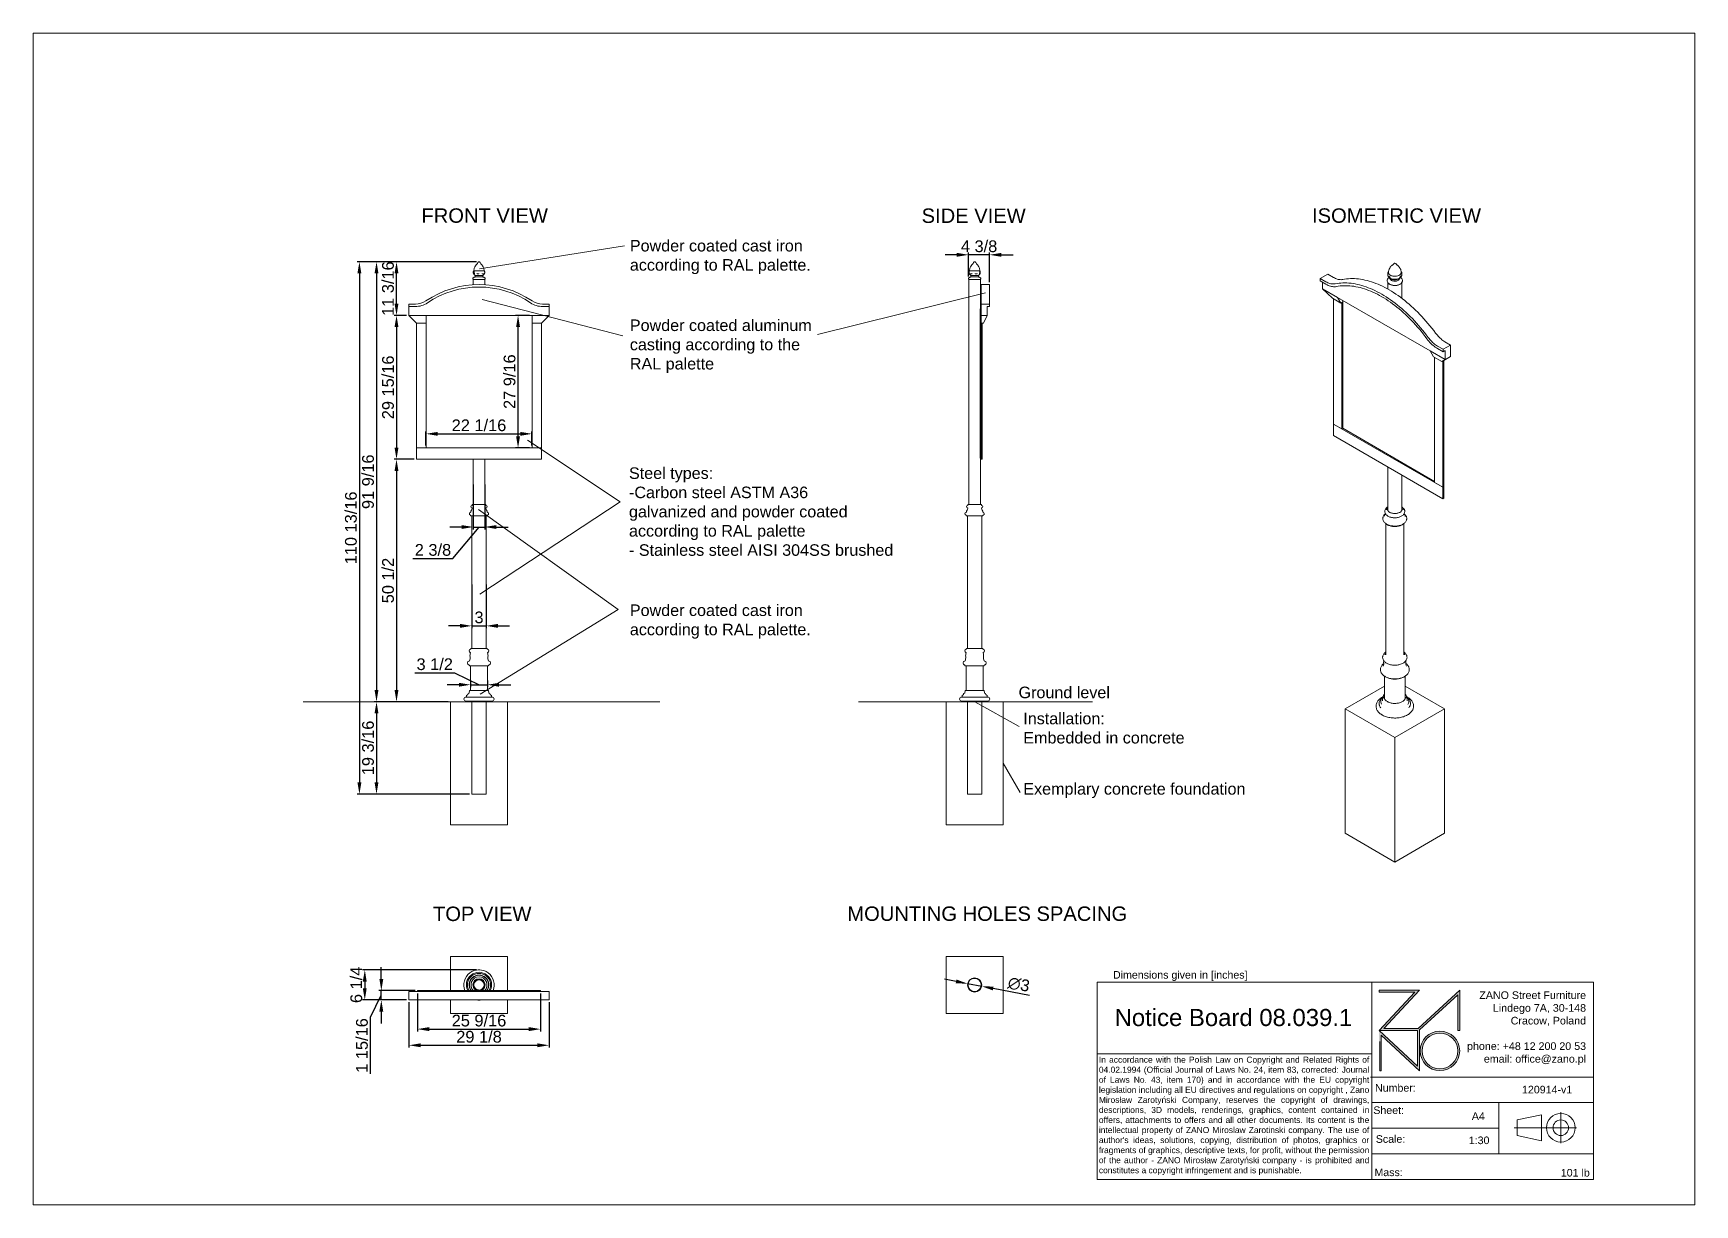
# Paper-space layout 'US' of a CAD drawing. Header units: inches. Extents: x -14.9 to -3.3, y -7.2 to 1.
# The model-space entities are those that its viewports show. They can reach past a viewport. Long polylines and large blocks are cut down to what shows.
import ezdxf

# ---------------------------------------------------------------- set-up
doc = ezdxf.new("R2010")
doc.units = ezdxf.units.IN
doc.header["$PDSIZE"] = -1
doc.linetypes.add('HIDDEN', pattern=[1.905, 1.27, -0.635])
for name, color, linetype, lineweight in [('ZANO_O', 10, 'Continuous', 0), ('ZANO_R', 7, 'Continuous', 0), ('ZANO_R_przerywana', 250, 'HIDDEN', 0), ('ZANO_W', 1, 'Continuous', 0)]:
    doc.layers.add(name, color=color, linetype=linetype, lineweight=lineweight)
doc.layers.add('ZANO_P', color=7, linetype='Continuous', lineweight=0, true_color=0xffffff)
doc.styles.get("Standard").update_dxf_attribs({"font": 'arial.ttf'})
doc.dimstyles.new('amerykanie', dxfattribs={"dimtxt": 50, "dimasz": 50, "dimexe": 0.5, "dimexo": 0.5, "dimgap": 1, "dimtad": 1, "dimdec": 0, "dimzin": 0, "dimlunit": 5, "dimtxsty": 'Standard', "dimcen": 0.09, "dimclrd": 1, "dimclre": 1, "dimclrt": 1, "dimazin": 0, "dimtfac": 1, "dimtdec": 0, "dimtmove": 0, "dimatfit": 3, "dimfxl": 1, "dimtzin": 0, "dimarcsym": 1})

psp = doc.layouts.new('US')

# ---------------------------------------------------------------- texts
at = {"layer": 'ZANO_O', "attachment_point": 1}
for s, insert, char_height, width in [('{\\fArial|b0|i0|c238|p34;FRONT VIEW}', (-12.174, -0.262), 0.1, 1.04774), ('{\\fArial|b0|i0|c238|p34;SIDE VIEW}', (-8.706, -0.263), 0.1, 1.0012), ('{\\fArial|b0|i0|c238|p34;ISOMETRIC VIEW}', (-5.999, -0.262), 0.1, 1.49258), ('\\pxql;{\\fArial|b0|i0|c238|p34;Powder coated cast iron according to RAL palette.}', (-10.729, -0.481), 0.08, 1.41614), ('\\pxql;Powder coated aluminum casting according to the RAL palette', (-10.729, -1.033), 0.08, 1.41614), ('\\pxql;Steel types:\\P-Carbon steel ASTM A36\\Pgalvanized and powder coated\\Paccording to RAL palette\\P- Stainless steel AISI 304SS brushed', (-10.735, -2.059), 0.08, 1.93979), ('\\pxql;{\\fArial|b0|i0|c238|p34;Powder coated cast iron according to RAL palette.}', (-10.729, -3.01), 0.08, 1.41614), ('{\\fArial|b0|i0|c238|p34;Ground level}', (-8.034, -3.58), 0.08, 0.78457), ('\\pxql;{\\fArial|b0|i0|c238|p34;Installation:\\FARIALUNI.TTF|c238;\\P\\fArial|b0|i0|c238|p34;Embedded in concrete}', (-8.001, -3.761), 0.08, 1.81828), ('\\pxql;{\\fArial|b0|i0|c238|p34;Exemplary concrete foundation}', (-8.001, -4.249), 0.08, 1.68642), ('{\\fArial|b0|i0|c238|p34;TOP VIEW}', (-12.094, -5.106), 0.1, 0.86231), ('{\\fArial|b0|i0|c238|p34;MOUNTING HOLES SPACING}', (-9.221, -5.105), 0.1, 2.09064)]:
    psp.add_mtext(s, dxfattribs=dict(at, insert=insert, char_height=char_height, width=width))
at = {"layer": 'ZANO_R', "attachment_point": 1}
for s, insert, char_height, width in [('{\\fArial|b0|i0|c238|p34;Dimensions given in [inches]}', (-7.379, -5.553), 0.05269, 1.79436), ('\\pxqr;{\\fArial|b0|i0|c238|p34;ZANO Street Furniture\\FARIALUNI.TTF|c238;\\P\\fArial|b0|i0|c238|p34;Lindego 7A, 30-148\\FARIALUNI.TTF|c238;\\P\\fArial|b0|i0|c238|p34;Cracow, Poland\\FARIALUNI.TTF|c238;\\P\\P\\fArial|b0|i0|c238|p34;phone: +48 12 200 20 53\\FARIALUNI.TTF|c238;\\P\\fArial|b0|i0|c238|p34;email: office@zano.pl}', (-5.149, -5.694), 0.05298, 1.04998), ('\\pxql;Notice Board 08.039.1', (-7.368, -5.816), 0.11856, 1.7443), ("\\pxqj;{\\fArial|b0|i0|c238|p34;In accordance with the Polish Law on Copyright and Related Rights of 04.02.1994 (Official Journal of Laws No. 24, item 83, corrected: Journal of Laws No. 43, item 170) and in accordance with the EU copyright legislation including all EU directives and regulations on copyright , Zano Mirosław Zarotyński Company, reserves the copyright of drawings, descriptions, 3D models, renderings, graphics, content contained in offers, attachments to offers and all other documents. Its content is the intellectual property of ZANO Miroslaw Zarotinski company. The use of author's ideas, solutions, copying, distribution of photos, graphics or fragments of graphics, descriptive texts, for profit, without the permission of the author - ZANO Mirosław Zarotyński company - is prohibited and constitutes a copyright infringement and is punishable.}", (-7.477, -6.147), 0.041822, 1.86937), ('{\\fArial|b0|i0|c238|p34;Number:}', (-5.562, -6.337), 0.05269, 0.35585), ('120914-v1', (-4.543, -6.349), 0.0527, 0.49653), ('{\\fArial|b0|i0|c238|p34;Sheet:}', (-5.574, -6.492), 0.05269, 254.32319), ('{\\fArial|b0|i0|c238|p34;A4}', (-4.891, -6.533), 0.05269, 0.18637), ('{\\fArial|b0|i0|c238|p34;Scale:}', (-5.557, -6.692), 0.05269, 254.32319), ('1:30', (-4.912, -6.701), 0.0527, 0.20756), ('{\\fArial|b0|i0|c238|p34;Mass:}', (-5.566, -6.923), 0.05269, 254.32319), ('101 lb', (-4.274, -6.926), 0.0527, 0.22731)]:
    psp.add_mtext(s, dxfattribs=dict(at, insert=insert, char_height=char_height, width=width))

msp = doc.modelspace()

# ---------------------------------------------------------------- blocks, each defined once
blk = doc.blocks.new('*D370')
at = {"layer": 'ZANO_W', "color": 1, "lineweight": -2}
for p, q in [((23.94, 162), (6.79, 162)), ((7.29, 153.26), (7.29, 159.56)), ((9.38, 150.83), (6.79, 150.83))]:
    blk.add_line(p, q, dxfattribs=at)
at = {"layer": 'ZANO_W', "color": 1}
for points in [[(7.69, 159.56), (6.88, 159.56), (7.29, 162)], [(6.88, 153.26), (7.69, 153.26), (7.29, 150.83)]]:
    blk.add_solid(points, dxfattribs=at)
at = {"layer": 'ZANO_W', "color": 1, "insert": (5.52, 156.41), "char_height": 2.438, "attachment_point": 5, "rotation": 90}
blk.add_mtext('11 3/16', dxfattribs=at)
blk = doc.blocks.new('*D371')
at = {"layer": 'ZANO_W', "color": 1, "lineweight": -2}
for p, q in [((9.38, 150.83), (6.79, 150.83)), ((7.29, 148.39), (7.29, 123.34)), ((10.95, 120.9), (6.79, 120.9))]:
    blk.add_line(p, q, dxfattribs=at)
at = {"layer": 'ZANO_W', "color": 1}
for points in [[(7.69, 148.39), (6.88, 148.39), (7.29, 150.83)], [(6.88, 123.34), (7.69, 123.34), (7.29, 120.9)]]:
    blk.add_solid(points, dxfattribs=at)
at = {"layer": 'ZANO_W', "color": 1, "insert": (5.53, 135.86), "char_height": 2.438, "attachment_point": 5, "rotation": 90}
blk.add_mtext('29 15/16', dxfattribs=at)
blk = doc.blocks.new('*D372')
at = {"layer": 'ZANO_W', "color": 1, "lineweight": -2}
for p, q in [((10.95, 120.9), (6.79, 120.9)), ((7.29, 118.46), (7.29, 72.86)), ((18.04, 70.43), (6.79, 70.43))]:
    blk.add_line(p, q, dxfattribs=at)
at = {"layer": 'ZANO_W', "color": 1}
for points in [[(7.69, 118.46), (6.88, 118.46), (7.29, 120.9)], [(6.88, 72.86), (7.69, 72.86), (7.29, 70.43)]]:
    blk.add_solid(points, dxfattribs=at)
at = {"layer": 'ZANO_W', "color": 1, "insert": (5.53, 95.66), "char_height": 2.438, "attachment_point": 5, "rotation": 90}
blk.add_mtext('50 1/2', dxfattribs=at)
blk = doc.blocks.new('*D373')
at = {"layer": 'ZANO_W', "color": 1, "lineweight": -2}
for p, q in [((18.04, 70.43), (2.63, 70.43)), ((3.13, 67.99), (3.13, 53.65)), ((22.45, 51.21), (2.63, 51.21))]:
    blk.add_line(p, q, dxfattribs=at)
at = {"layer": 'ZANO_W', "color": 1}
for points in [[(3.53, 67.99), (2.72, 67.99), (3.13, 70.43)], [(2.72, 53.65), (3.53, 53.65), (3.13, 51.21)]]:
    blk.add_solid(points, dxfattribs=at)
at = {"layer": 'ZANO_W', "color": 1, "insert": (1.37, 60.82), "char_height": 2.438, "attachment_point": 5, "rotation": 90}
blk.add_mtext('19 3/16', dxfattribs=at)
blk = doc.blocks.new('*D374')
at = {"layer": 'ZANO_W', "color": 1, "lineweight": -2}
for p, q in [((23.95, 162), (2.63, 162)), ((3.13, 159.56), (3.13, 72.86)), ((18.04, 70.43), (2.63, 70.43))]:
    blk.add_line(p, q, dxfattribs=at)
at = {"layer": 'ZANO_W', "color": 1}
for points in [[(3.53, 159.56), (2.72, 159.56), (3.13, 162)], [(2.72, 72.86), (3.53, 72.86), (3.13, 70.43)]]:
    blk.add_solid(points, dxfattribs=at)
at = {"layer": 'ZANO_W', "color": 1, "insert": (1.37, 116.21), "char_height": 2.438, "attachment_point": 5, "rotation": 90}
blk.add_mtext('91 9/16', dxfattribs=at)
blk = doc.blocks.new('*D375')
at = {"layer": 'ZANO_W', "color": 1, "lineweight": -2}
for p, q in [((23.94, 162), (-0.93, 162)), ((-0.43, 159.56), (-0.43, 53.65)), ((22.45, 51.21), (-0.93, 51.21))]:
    blk.add_line(p, q, dxfattribs=at)
at = {"layer": 'ZANO_W', "color": 1}
for points in [[(-0.02, 159.56), (-0.84, 159.56), (-0.43, 162)], [(-0.84, 53.65), (-0.02, 53.65), (-0.43, 51.21)]]:
    blk.add_solid(points, dxfattribs=at)
at = {"layer": 'ZANO_W', "color": 1, "insert": (-2.19, 106.61), "char_height": 2.438, "attachment_point": 5, "rotation": 90}
blk.add_mtext('110 13/16', dxfattribs=at)
blk = doc.blocks.new('*D376')
at = {"layer": 'ZANO_W', "color": 1, "lineweight": -2}
for p, q in [((123.84, 163.45), (121.4, 163.45)), ((126.28, 158.94), (126.28, 163.95)), ((130.66, 163.45), (126.28, 163.45)), ((130.66, 157.74), (130.66, 163.95)), ((133.09, 163.45), (135.53, 163.45))]:
    blk.add_line(p, q, dxfattribs=at)
at = {"layer": 'ZANO_W', "color": 1}
for points in [[(123.84, 163.04), (123.84, 163.85), (126.28, 163.45)], [(133.09, 163.85), (133.09, 163.04), (130.66, 163.45)]]:
    blk.add_solid(points, dxfattribs=at)
at = {"layer": 'ZANO_W', "color": 1, "insert": (128.47, 165.21), "char_height": 2.438, "attachment_point": 5}
blk.add_mtext('4 3/8', dxfattribs=at)
blk = doc.blocks.new('*D377')
at = {"layer": 'ZANO_W', "color": 1, "lineweight": -2}
for p, q in [((23.95, 14.64), (0.19, 14.64)), ((0.69, 12.2), (0.69, 10.82)), ((9.38, 8.38), (0.19, 8.38))]:
    blk.add_line(p, q, dxfattribs=at)
at = {"layer": 'ZANO_W', "color": 1}
for points in [[(1.09, 12.2), (0.28, 12.2), (0.69, 14.64)], [(0.28, 10.82), (1.09, 10.82), (0.69, 8.38)]]:
    blk.add_solid(points, dxfattribs=at)
at = {"layer": 'ZANO_W', "color": 1, "insert": (-1.07, 11.51), "char_height": 2.438, "attachment_point": 5, "rotation": 90}
blk.add_mtext('6 1/4', dxfattribs=at)
blk = doc.blocks.new('*D378')
at = {"layer": 'ZANO_W', "color": 1, "lineweight": -2}
for p, q in [((4.13, 12.74), (4.13, 15.18)), ((1.86, 4.81), (4.13, 9.34)), ((11.15, 10.31), (3.63, 10.31)), ((9.38, 8.38), (3.63, 8.38)), ((4.13, 8.38), (4.13, 10.31)), ((1.86, -7.02), (1.86, 4.81)), ((4.13, 5.94), (4.13, 3.5))]:
    blk.add_line(p, q, dxfattribs=at)
at = {"layer": 'ZANO_W', "color": 1}
for points in [[(3.72, 12.74), (4.54, 12.74), (4.13, 10.31)], [(4.54, 5.94), (3.72, 5.94), (4.13, 8.38)]]:
    blk.add_solid(points, dxfattribs=at)
at = {"layer": 'ZANO_W', "color": 1, "insert": (0.1, -1.11), "char_height": 2.438, "attachment_point": 5, "rotation": 90}
blk.add_mtext('1 15/16', dxfattribs=at)
blk = doc.blocks.new('*D379')
at = {"layer": 'ZANO_W', "color": 1, "lineweight": -2}
for p, q in [((11.65, 9.73), (11.65, 1.8)), ((37.24, 9.73), (37.24, 1.8)), ((14.09, 2.3), (34.81, 2.3))]:
    blk.add_line(p, q, dxfattribs=at)
at = {"layer": 'ZANO_W', "color": 1}
for points in [[(14.09, 2.71), (14.09, 1.89), (11.65, 2.3)], [(34.81, 1.89), (34.81, 2.71), (37.24, 2.3)]]:
    blk.add_solid(points, dxfattribs=at)
at = {"layer": 'ZANO_W', "color": 1, "insert": (24.45, 4.06), "char_height": 2.438, "attachment_point": 5}
blk.add_mtext('25 9/16', dxfattribs=at)
blk = doc.blocks.new('*D380')
at = {"layer": 'ZANO_W', "color": 1, "lineweight": -2}
for p, q in [((9.88, 7.88), (9.88, -1.56)), ((39.02, 7.88), (39.02, -1.56)), ((12.32, -1.06), (36.58, -1.06))]:
    blk.add_line(p, q, dxfattribs=at)
at = {"layer": 'ZANO_W', "color": 1}
for points in [[(12.32, -0.66), (12.32, -1.47), (9.88, -1.06)], [(36.58, -1.47), (36.58, -0.66), (39.02, -1.06)]]:
    blk.add_solid(points, dxfattribs=at)
at = {"layer": 'ZANO_W', "color": 1, "insert": (24.45, 0.7), "char_height": 2.438, "attachment_point": 5}
blk.add_mtext('29 1/8', dxfattribs=at)
blk = doc.blocks.new('*D381')
at = {"layer": 'ZANO_R', "color": 1, "lineweight": -2}
for p, q in [((123.68, 12.22), (121.29, 12.68)), ((126.08, 11.77), (129.02, 11.21)), ((138.97, 9.32), (131.41, 10.75))]:
    blk.add_line(p, q, dxfattribs=at)
at = {"layer": 'ZANO_R', "color": 1}
for points in [[(123.6, 11.82), (123.76, 12.62), (126.08, 11.77)], [(131.49, 11.15), (131.34, 10.36), (129.02, 11.21)]]:
    blk.add_solid(points, dxfattribs=at)
at = {"layer": 'ZANO_R', "color": 1, "insert": (136.73, 11.59), "char_height": 2.438, "attachment_point": 5, "rotation": 349.2571}
blk.add_mtext('∅3', dxfattribs=at)
blk = doc.blocks.new('*D382')
at = {"layer": 'ZANO_W', "color": 1, "lineweight": -2}
for p, q in [((13.42, 123.76), (13.42, 126.69)), ((15.86, 126.19), (33.03, 126.19)), ((35.47, 123.76), (35.47, 126.69))]:
    blk.add_line(p, q, dxfattribs=at)
at = {"layer": 'ZANO_W', "color": 1}
for points in [[(15.86, 126.59), (15.86, 125.78), (13.42, 126.19)], [(33.03, 125.78), (33.03, 126.59), (35.47, 126.19)]]:
    blk.add_solid(points, dxfattribs=at)
at = {"layer": 'ZANO_W', "color": 1, "insert": (24.45, 127.95), "char_height": 2.438, "attachment_point": 5}
blk.add_mtext('22 1/16', dxfattribs=at)
blk = doc.blocks.new('*D383')
at = {"layer": 'ZANO_W', "color": 1, "lineweight": -2}
for p, q in [((34.97, 150.83), (32.07, 150.83)), ((32.57, 125.7), (32.57, 148.39)), ((34.97, 123.26), (32.07, 123.26))]:
    blk.add_line(p, q, dxfattribs=at)
at = {"layer": 'ZANO_W', "color": 1}
for points in [[(32.98, 148.39), (32.16, 148.39), (32.57, 150.83)], [(32.16, 125.7), (32.98, 125.7), (32.57, 123.26)]]:
    blk.add_solid(points, dxfattribs=at)
at = {"layer": 'ZANO_W', "color": 1, "insert": (30.81, 137.05), "char_height": 2.438, "attachment_point": 5, "rotation": 90}
blk.add_mtext('27 9/16', dxfattribs=at)
blk = doc.blocks.new('*D384')
at = {"layer": 'ZANO_W', "color": 1, "lineweight": -2}
for p, q in [((23.26, 115.68), (23.26, 106.3)), ((25.63, 115.68), (25.63, 106.3)), ((20.82, 106.8), (18.39, 106.8)), ((19.03, 100.26), (24.45, 106.8)), ((23.26, 106.8), (25.63, 106.8)), ((28.07, 106.8), (30.51, 106.8)), ((10.7, 100.26), (19.03, 100.26))]:
    blk.add_line(p, q, dxfattribs=at)
at = {"layer": 'ZANO_W', "color": 1}
for points in [[(20.82, 106.39), (20.82, 107.2), (23.26, 106.8)], [(28.07, 107.2), (28.07, 106.39), (25.63, 106.8)]]:
    blk.add_solid(points, dxfattribs=at)
at = {"layer": 'ZANO_W', "color": 1, "insert": (14.87, 102.02), "char_height": 2.438, "attachment_point": 5}
blk.add_mtext('2 3/8', dxfattribs=at)
blk = doc.blocks.new('*D385')
at = {"layer": 'ZANO_W', "color": 1, "lineweight": -2}
for p, q in [((22.95, 94.81), (22.95, 85.72)), ((25.95, 94.81), (25.95, 85.72)), ((20.51, 86.22), (18.07, 86.22)), ((22.95, 86.22), (25.95, 86.22)), ((28.38, 86.22), (30.82, 86.22))]:
    blk.add_line(p, q, dxfattribs=at)
at = {"layer": 'ZANO_W', "color": 1}
for points in [[(20.51, 85.82), (20.51, 86.63), (22.95, 86.22)], [(28.38, 86.63), (28.38, 85.82), (25.95, 86.22)]]:
    blk.add_solid(points, dxfattribs=at)
at = {"layer": 'ZANO_W', "color": 1, "insert": (24.45, 87.97), "char_height": 2.44, "attachment_point": 5}
blk.add_mtext('3', dxfattribs=at)
blk = doc.blocks.new('*D386')
at = {"layer": 'ZANO_W', "color": 1, "lineweight": -2}
for p, q in [((11.11, 76.47), (19.37, 76.47)), ((19.37, 76.47), (24.45, 73.97)), ((20.26, 73.97), (17.82, 73.97)), ((22.7, 74.85), (22.7, 73.47)), ((22.7, 73.97), (26.2, 73.97)), ((26.2, 74.85), (26.2, 73.47)), ((28.63, 73.97), (31.07, 73.97))]:
    blk.add_line(p, q, dxfattribs=at)
at = {"layer": 'ZANO_W', "color": 1}
for points in [[(20.26, 73.56), (20.26, 74.37), (22.7, 73.97)], [(28.63, 74.37), (28.63, 73.56), (26.2, 73.97)]]:
    blk.add_solid(points, dxfattribs=at)
at = {"layer": 'ZANO_W', "color": 1, "insert": (15.24, 78.23), "char_height": 2.438, "attachment_point": 5}
blk.add_mtext('3 1/2', dxfattribs=at)

# ---------------------------------------------------------------- dimensions: what is measured, and where the dimension line sits
at = {"layer": 'ZANO_R'}
dim = msp.add_diameter_dim_2p(p1=(126.07511, 11.76759), p2=(129.0189, 11.20907), dimstyle='amerykanie', override={"dimtxt": 2.4375, "dimasz": 2.4375, "dimgap": 0.5, "dimdec": 4, "dimaunit": 1, "dimadec": 1, "dimtdec": 4, "dimtmove": 1, "dimfrac": 2}, dxfattribs=at)
dim.commit()
dim.dimension.update_dxf_attribs({"geometry": '*D381', "text_midpoint": (136.72526, 11.59198)})
at = {"layer": 'ZANO_W'}
for base, p1, p2, picture, middle in [((126.2783, 163.4484), (130.65749, 157.24384), (126.2783, 158.44206), '*D376', (128.4679, 163.4484)), ((25.63424, 106.79794), (23.26003, 116.17749), (25.63424, 116.17749), '*D384', (18.52805, 100.25817)), ((25.94529, 86.22394), (22.94899, 95.31033), (25.94529, 95.31033), '*D385', (24.44714, 86.22394)), ((26.19728, 73.96532), (22.697, 75.34739), (26.19728, 75.34739), '*D386', (18.86549, 76.46856))]:
    dim = msp.add_linear_dim(base=base, p1=p1, p2=p2, dimstyle='amerykanie', override={"dimtxt": 2.4375, "dimasz": 2.4375, "dimgap": 0.5, "dimdec": 4, "dimaunit": 1, "dimadec": 1, "dimtdec": 4, "dimtmove": 1, "dimfrac": 2}, dxfattribs=at)
    dim.commit()
    dim.dimension.update_dxf_attribs({"geometry": picture, "text_midpoint": middle, "dimtype": 160})
for base, p1, p2, picture, middle in [((-0.4293, 51.21156), (24.44011, 161.99896), (22.94899, 51.21156), '*D375', (-2.19045, 106.60526)), ((3.12628, 70.42572), (24.45417, 161.99896), (18.54115, 70.42572), '*D374', (1.36596, 116.21234)), ((7.28556, 120.90228), (9.87902, 150.82599), (11.45395, 120.90228), '*D371', (5.52524, 135.86414)), ((32.56979, 150.82599), (35.47166, 123.26468), (35.47166, 150.82599), '*D383', (30.80948, 137.04534)), ((7.28556, 70.42572), (11.45395, 120.90228), (18.54115, 70.42572), '*D372', (5.52524, 95.664)), ((3.12628, 51.21156), (18.54115, 70.42572), (22.94899, 51.21156), '*D373', (1.36513, 60.81864))]:
    dim = msp.add_linear_dim(base=base, p1=p1, p2=p2, angle=90, dimstyle='amerykanie', override={"dimtxt": 2.4375, "dimasz": 2.4375, "dimgap": 0.5, "dimdec": 4, "dimaunit": 1, "dimadec": 1, "dimtdec": 4, "dimtmove": 1, "dimfrac": 2}, dxfattribs=at)
    dim.commit()
    dim.dimension.update_dxf_attribs({"geometry": picture, "text_midpoint": middle})
for base, p1, p2, picture, middle in [((7.28556, 161.99896), (9.87902, 150.82599), (24.44011, 161.99896), '*D370', (7.28556, 156.41247)), ((0.68707, 8.37784), (24.447139, 14.638194), (9.879021, 8.37784), '*D377', (0.68707, 11.508017)), ((4.13043, 10.30713), (9.87902, 8.37784), (11.65082, 10.30713), '*D378', (1.86162, 4.31135))]:
    dim = msp.add_linear_dim(base=base, p1=p1, p2=p2, angle=90, dimstyle='amerykanie', override={"dimtxt": 2.4375, "dimasz": 2.4375, "dimgap": 0.5, "dimdec": 4, "dimaunit": 1, "dimadec": 1, "dimtdec": 4, "dimtmove": 1, "dimfrac": 2}, dxfattribs=at)
    dim.commit()
    dim.dimension.update_dxf_attribs({"geometry": picture, "text_midpoint": middle, "dimtype": 160})
for base, p1, p2, picture, middle in [((35.47166, 126.18527), (13.42262, 123.26468), (35.47166, 123.26468), '*D382', (24.44714, 127.94559)), ((39.01526, -1.06243), (9.87902, 8.37784), (39.01526, 8.37784), '*D380', (24.44714, 0.69788)), ((37.24346, 2.2995), (11.65082, 10.22839), (37.24346, 10.22839), '*D379', (24.44714, 4.05982))]:
    dim = msp.add_linear_dim(base=base, p1=p1, p2=p2, dimstyle='amerykanie', override={"dimtxt": 2.4375, "dimasz": 2.4375, "dimgap": 0.5, "dimdec": 4, "dimaunit": 1, "dimadec": 1, "dimtdec": 4, "dimtmove": 1, "dimfrac": 2}, dxfattribs=at)
    dim.commit()
    dim.dimension.update_dxf_attribs({"geometry": picture, "text_midpoint": middle})

# ---------------------------------------------------------------- linework, layer by layer
at = {"layer": 'ZANO_R'}
for p, q in [((23.38115, 159.46763), (23.37762, 159.47005)), ((23.38428, 160.12269), (23.38428, 160.11961)), ((23.66678, 160.12269), (23.38428, 160.12269)), ((23.38626, 159.45875), (23.3863, 159.4565)), ((23.51209, 159.52095), (23.39414, 159.52095)), ((23.50587, 159.55916), (23.51203, 159.54494)), ((23.68539, 159.11964), (25.20889, 159.11964)), ((24.68188, 160.12269), (23.84052, 160.12269)), ((24.41724, 159.52095), (24.04572, 159.52095)), ((24.45417, 161.99896), (24.44011, 161.99896)), ((25.46225, 160.12269), (24.89965, 160.12269)), ((25.35229, 159.52095), (25.09873, 159.52095)), ((25.51, 160.12269), (25.50627, 160.12269)), ((25.51, 160.11968), (25.51, 160.12269)), ((25.51414, 159.46831), (25.51666, 159.47006)), ((126.48347, 159.47426), (126.492, 159.47123)), ((126.48414, 160.12269), (126.48414, 160.11313)), ((126.51039, 160.12269), (126.48414, 160.12269)), ((127.23199, 160.12269), (126.58528, 160.12269)), ((126.98989, 159.52095), (126.70729, 159.52095)), ((126.78526, 159.11964), (126.82295, 159.11964)), ((126.82295, 159.11964), (128.30875, 159.11964)), ((128.2686, 160.12269), (127.45803, 160.12269)), ((127.55403, 161.99896), (127.53998, 161.99896)), ((128.05233, 159.52095), (127.69144, 159.52095)), ((128.60986, 160.12269), (128.41975, 160.12269)), ((128.60944, 159.52095), (128.53115, 159.52095)), ((128.608, 159.46935), (128.61161, 159.47246)), ((128.60986, 160.11313), (128.60986, 160.12269)), ((128.61059, 159.49712), (128.6103, 159.50312)), ((199.45245, 158.52005), (201.00537, 159.41653)), ((202.1738, 158.742), (201.00537, 159.41653)), ((216.10477, 159.04045), (216.11102, 159.09155)), ((23.26003, 158.30691), (23.26003, 157.20801)), ((23.26003, 158.30691), (24.44714, 158.30691)), ((25.21552, 158.8964), (23.67876, 158.8964)), ((24.44714, 158.30691), (25.63424, 158.30691)), ((25.63424, 157.20801), (25.63424, 158.30691)), ((126.3599, 158.30691), (126.3599, 111.45269)), ((126.3599, 158.30691), (128.73411, 158.30691)), ((126.81665, 158.8964), (126.77862, 158.8964)), ((128.31538, 158.8964), (126.81665, 158.8964)), ((128.73411, 152.20405), (128.73411, 158.30691)), ((130.65749, 157.24384), (128.88569, 157.24384)), ((128.88569, 157.24384), (128.88569, 153.8643)), ((130.65749, 157.24384), (130.65749, 153.8643)), ((199.45245, 158.52005), (199.45245, 158.002)), ((200.62089, 157.84552), (199.45245, 158.52005)), ((199.45245, 158.002), (200.62089, 157.32748)), ((199.90107, 157.74302), (199.90107, 156.38803)), ((199.90107, 156.38803), (203.0069, 154.59508)), ((201.97163, 154.3956), (199.90107, 156.38803)), ((213.47567, 157.71949), (213.47567, 156.31915)), ((213.6717, 158.87649), (213.6749, 158.87472)), ((213.68289, 158.86553), (213.67279, 158.87755)), ((213.67425, 158.87922), (213.67908, 158.8741)), ((213.87287, 158.91611), (213.8766, 158.90014)), ((216.24727, 158.95339), (216.23819, 158.93393)), ((216.41851, 154.38781), (216.41851, 157.71164)), ((11.21215, 153.18838), (9.87902, 153.18838)), ((9.87902, 153.18838), (9.87902, 152.67653)), ((9.87902, 152.67653), (11.21215, 152.67653)), ((9.87902, 152.67653), (9.87902, 150.82599)), ((37.68213, 153.18838), (39.01526, 153.18838)), ((39.01526, 152.67653), (37.68213, 152.67653)), ((39.01526, 153.18838), (39.01526, 152.67653)), ((39.01526, 152.67653), (39.01526, 150.82599)), ((128.88569, 152.20405), (128.7282, 152.20405)), ((128.7282, 121.09915), (128.7282, 152.20405)), ((128.88569, 153.18838), (128.88569, 153.8643)), ((130.65749, 153.18838), (128.88569, 153.18838)), ((128.88569, 153.18838), (128.88569, 150.82599)), ((130.65749, 152.67653), (130.14564, 152.67653)), ((130.14564, 152.67653), (130.14564, 150.82599)), ((130.65749, 153.8643), (130.65749, 153.18838)), ((130.65749, 153.18838), (130.65749, 152.67653)), ((203.69709, 153.39952), (201.97163, 154.3956)), ((202.17868, 154.27607), (202.17868, 128.21416)), ((203.0069, 154.59508), (222.33206, 143.4389)), ((203.0069, 154.59508), (203.69709, 153.39952)), ((203.69709, 153.39952), (204.1112, 153.63858)), ((203.90414, 153.51905), (204.1112, 153.63858)), ((203.90414, 127.21807), (203.90414, 153.51905)), ((204.1112, 153.63858), (204.1112, 153.95758)), ((204.1112, 127.3376), (204.1112, 153.63858)), ((9.87902, 150.82599), (13.42262, 150.82599)), ((11.45395, 149.25106), (9.87902, 150.82599)), ((11.45395, 149.25106), (11.45395, 123.26468)), ((13.42262, 149.25106), (11.45395, 149.25106)), ((13.42262, 150.82599), (35.47166, 150.82599)), ((13.42262, 150.82599), (13.42262, 149.25106)), ((13.42262, 123.26468), (13.42262, 149.25106)), ((39.01526, 150.82599), (35.47166, 150.82599)), ((35.47166, 150.82599), (35.47166, 149.25106)), ((35.47166, 149.25106), (35.47166, 123.26468)), ((35.47166, 149.25106), (37.44033, 149.25106)), ((37.44033, 149.25106), (39.01526, 150.82599)), ((37.44033, 123.26468), (37.44033, 149.25106)), ((128.88569, 150.82599), (130.14564, 150.82599)), ((128.88569, 149.25106), (128.88569, 150.82599)), ((129.12193, 149.25106), (128.88569, 149.25106)), ((128.88569, 149.25106), (128.88569, 123.26468)), ((129.35817, 149.25106), (128.88569, 149.25106)), ((129.12193, 149.25106), (129.12193, 123.26468)), ((129.35817, 149.25106), (130.14564, 150.82599)), ((225.37375, 145.34896), (226.54218, 144.67444)), ((225.43789, 141.64595), (222.33206, 143.4389)), ((222.33206, 143.4389), (223.02224, 142.24334)), ((223.02224, 142.24334), (224.7477, 141.24725)), ((223.2293, 142.12381), (223.2293, 116.0619)), ((223.82083, 144.45248), (224.98927, 143.77796)), ((224.98927, 143.25991), (223.82083, 143.93444)), ((224.98927, 143.77796), (226.54218, 144.67444)), ((224.98927, 143.77796), (224.98927, 143.25991)), ((224.98927, 143.25991), (225.43789, 143.5189)), ((225.16181, 141.48631), (226.54218, 142.28344)), ((225.43789, 143.5189), (225.43789, 141.64595)), ((226.54218, 142.28344), (225.43789, 141.64595)), ((226.54218, 144.67444), (226.54218, 142.28344)), ((224.7477, 141.24725), (225.43789, 141.64595)), ((224.7477, 141.24725), (225.16181, 141.48631)), ((224.95476, 141.36678), (225.16181, 141.48631)), ((224.95476, 115.06581), (224.95476, 141.36678)), ((225.16181, 115.18534), (225.16181, 141.48631)), ((202.17868, 128.21416), (203.90414, 127.21807)), ((202.17868, 125.82316), (202.17868, 128.21416)), ((224.95476, 115.06581), (202.17868, 128.21416)), ((202.17868, 125.82316), (224.95476, 112.67481)), ((203.90414, 127.21807), (204.1112, 127.3376)), ((223.2293, 116.30096), (204.1112, 127.3376)), ((11.45395, 123.26468), (13.42262, 123.26468)), ((11.45395, 120.90228), (11.45395, 123.26468)), ((37.44033, 123.26468), (11.45395, 123.26468)), ((35.47166, 123.26468), (37.44033, 123.26468)), ((37.44033, 120.90228), (37.44033, 123.26468)), ((128.88569, 121.09915), (128.7282, 121.09915)), ((128.73411, 111.45269), (128.73411, 121.09915)), ((129.12193, 123.26468), (128.88569, 123.26468)), ((128.88569, 120.90228), (128.88569, 123.26468)), ((129.12193, 120.90228), (129.12193, 123.26468)), ((11.45395, 120.90228), (37.44033, 120.90228)), ((23.26003, 120.90228), (23.26003, 111.45269)), ((25.63424, 111.45269), (25.63424, 120.90228)), ((129.12193, 120.90228), (128.88569, 120.90228)), ((213.47567, 119.30155), (213.47567, 110.28858)), ((216.41851, 110.28858), (216.41851, 117.60268)), ((223.2293, 116.0619), (224.95476, 115.06581)), ((224.95476, 115.06581), (225.16181, 115.18534)), ((224.95476, 112.67481), (224.95476, 115.06581)), ((225.16181, 112.79434), (225.16181, 115.18534)), ((23.03144, 111.37532), (23.03087, 111.34272)), ((23.11018, 111.45269), (24.44714, 111.45269)), ((24.44714, 111.45269), (25.7841, 111.45269)), ((25.86341, 111.34272), (25.86284, 111.37532)), ((126.13131, 111.37532), (126.13074, 111.34272)), ((126.21004, 111.45269), (128.88396, 111.45269)), ((128.96327, 111.34272), (128.9627, 111.37532)), ((224.95476, 112.67481), (225.16181, 112.79434)), ((22.71246, 109.21945), (22.71334, 109.16903)), ((22.79207, 109.09166), (26.1022, 109.09166)), ((22.94899, 109.09166), (22.94899, 81.52899)), ((25.94529, 81.52899), (25.94529, 109.09166)), ((26.18094, 109.16903), (26.18182, 109.21945)), ((125.81232, 109.21945), (125.8132, 109.16903)), ((125.89194, 109.09166), (129.20207, 109.09166)), ((126.04885, 109.09166), (126.04885, 81.52899)), ((129.04516, 81.52899), (129.04516, 109.09166)), ((129.2808, 109.16903), (129.28168, 109.21945)), ((213.09012, 107.50684), (213.09012, 80.1959)), ((213.19246, 110.41606), (213.19175, 110.38306)), ((216.70242, 110.38306), (216.70172, 110.41606)), ((216.70172, 110.41606), (216.70185, 110.40602)), ((216.80406, 80.1959), (216.80406, 107.50586)), ((217.0797, 109.03231), (217.08187, 109.01919)), ((22.74822, 81.4602), (22.74241, 81.41459)), ((22.82633, 81.52899), (24.44714, 81.52899)), ((24.44714, 81.52899), (26.06795, 81.52899)), ((26.15187, 81.41459), (26.14606, 81.4602)), ((125.84808, 81.4602), (125.84227, 81.41459)), ((129.16781, 81.52899), (125.9262, 81.52899)), ((129.25174, 81.41459), (129.24592, 81.4602)), ((212.84983, 80.23581), (212.84266, 80.19002)), ((212.84983, 80.23581), (212.85301, 80.25448)), ((217.05152, 80.19002), (217.04434, 80.23581)), ((217.05152, 80.19002), (217.05305, 80.17975)), ((22.43723, 78.01371), (22.43775, 77.98402)), ((26.37779, 77.90665), (22.51649, 77.90665)), ((22.697, 77.90665), (22.697, 72.78812)), ((26.19728, 72.78812), (26.19728, 77.90665)), ((26.45653, 77.98402), (26.45705, 78.01371)), ((125.5371, 78.01371), (125.53761, 77.98402)), ((129.47766, 77.90665), (125.61635, 77.90665)), ((125.79686, 77.90665), (125.79686, 72.78812)), ((129.29714, 72.78812), (129.29714, 77.90665)), ((129.55639, 77.98402), (129.55691, 78.01371)), ((22.47268, 72.75567), (22.38553, 72.26762)), ((22.51144, 72.78812), (24.44714, 72.78812)), ((24.44714, 72.78812), (26.38284, 72.78812)), ((26.50875, 72.26762), (26.4216, 72.75567)), ((125.57254, 72.75567), (125.48539, 72.26762)), ((125.6113, 72.78812), (129.4827, 72.78812)), ((129.60861, 72.26762), (129.52146, 72.75567)), ((212.77778, 75.76906), (212.77778, 71.16644)), ((217.1164, 71.16644), (217.1164, 75.76753)), ((-12.15006, 70.42572), (62.08406, 70.42572)), ((42.51161, 70.42572), (6.38267, 70.42572)), ((18.54115, 70.42572), (30.35313, 70.42572)), ((30.35313, 70.42572), (18.54115, 70.42572)), ((21.73038, 71.41978), (24.44714, 71.41978)), ((21.73038, 70.55357), (27.1639, 70.55357)), ((21.88788, 70.5292), (21.88788, 70.42572)), ((22.94942, 70.42572), (25.94486, 70.42572)), ((24.44714, 71.41978), (27.1639, 71.41978)), ((27.0064, 70.42572), (27.0064, 70.5292)), ((103.38809, 70.42572), (152.07493, 70.42572)), ((121.64101, 70.42572), (133.453, 70.42572)), ((133.453, 70.42572), (121.64101, 70.42572)), ((130.26376, 71.41978), (124.83024, 71.41978)), ((124.83024, 70.55357), (130.26376, 70.55357)), ((124.98774, 70.5292), (124.98774, 70.42572)), ((129.04516, 70.42572), (126.0506, 70.42572)), ((130.10627, 70.42572), (130.10627, 70.5292)), ((212.51932, 71.49473), (212.41216, 71.00864)), ((212.77778, 71.9737), (212.75438, 71.9473)), ((212.77308, 71.22183), (212.77778, 71.22847)), ((217.1164, 71.2299), (217.12227, 71.22226)), ((217.48202, 71.00864), (217.37486, 71.49473)), ((23.38668, 11.39222), (23.39234, 11.34269)), ((23.42659, 11.17957), (23.42665, 11.1795)), ((23.66947, 12.21777), (23.66944, 12.21768)), ((24.20426, 10.45013), (24.20435, 10.45015)), ((24.69002, 12.52653), (24.68993, 12.52651)), ((25.05945, 10.61719), (25.07991, 10.63193)), ((25.22481, 10.75889), (25.22484, 10.75898)), ((25.46769, 11.79709), (25.46763, 11.79716)), ((9.87902, 8.37784), (9.87902, 10.14964)), ((11.21215, 10.14964), (9.87902, 10.14964)), ((11.21215, 8.37784), (9.87902, 8.37784)), ((11.21215, 10.14964), (13.41798, 10.14964)), ((13.41798, 8.37784), (11.21215, 8.37784)), ((11.65082, 10.14964), (11.65082, 10.30713)), ((23.9679, 10.30713), (11.65082, 10.30713)), ((35.4763, 10.14964), (13.41798, 10.14964)), ((35.4763, 8.37784), (13.41798, 8.37784)), ((37.24346, 10.30713), (24.92125, 10.30713)), ((37.68213, 10.14964), (35.4763, 10.14964)), ((35.4763, 8.37784), (37.68213, 8.37784)), ((37.24346, 10.14964), (37.24346, 10.30713)), ((37.68213, 10.14964), (39.01526, 10.14964)), ((37.68213, 8.37784), (39.01526, 8.37784)), ((39.01526, 8.37784), (39.01526, 10.14964))]:
    msp.add_line(p, q, dxfattribs=at)
at = {"layer": 'ZANO_R', "flags": 128}
for points in [[(23.36488, 160.08337), (23.34468, 160.07324), (23.31087, 160.04246), (23.2731, 159.97546), (23.25948, 159.9195), (23.25561, 159.87962), (23.25627, 159.82542), (23.26017, 159.77899), (23.26257, 159.7335), (23.26488, 159.67123), (23.27201, 159.61956), (23.27868, 159.59455), (23.28468, 159.57815), (23.29475, 159.55752), (23.33362, 159.50738), (23.38112, 159.4676)], [(23.36412, 160.08482), (23.36348, 160.08501), (23.36714, 160.08623)], [(23.37591, 159.46712), (23.3777, 159.46619), (23.38482, 159.45622), (23.38489, 159.45643)], [(24.44011, 161.99896), (24.40401, 161.99581), (24.36406, 161.9846), (24.2956, 161.94353), (24.24165, 161.88684), (24.19993, 161.82304), (24.10741, 161.64492), (23.97876, 161.492), (23.84328, 161.33762), (23.71708, 161.1716), (23.57522, 160.93177), (23.46603, 160.67416), (23.41602, 160.49445), (23.38776, 160.30982), (23.38433, 160.12165)], [(23.38676, 159.45876), (23.38722, 159.44445), (23.41354, 159.37656), (23.45436, 159.3204), (23.50165, 159.27298), (23.54923, 159.23111), (23.59637, 159.19121), (23.64515, 159.15161), (23.68642, 159.1185)], [(23.47248, 160.06859), (23.46803, 160.06423), (23.45519, 160.04407), (23.44902, 160.02919), (23.44223, 160.00203), (23.43696, 159.95731), (23.43383, 159.87282), (23.43609, 159.81155), (23.4447, 159.74087), (23.46857, 159.64592), (23.49086, 159.58568), (23.50514, 159.55878)], [(23.48781, 160.07882), (23.48547, 160.07858), (23.47318, 160.06787)], [(23.51203, 159.54494), (23.53623, 159.51022), (23.53942, 159.50834)], [(23.68595, 159.11887), (23.67483, 159.11344), (23.65048, 159.08781), (23.63786, 159.06185), (23.63098, 159.0388), (23.62631, 159.01454), (23.62586, 158.9806), (23.63372, 158.94664), (23.6423, 158.92839), (23.65849, 158.90905), (23.67713, 158.8975)], [(23.66678, 160.12269), (23.71901, 160.12342), (23.83423, 160.12271), (23.84052, 160.12269)], [(25.50995, 160.12165), (25.50652, 160.30982), (25.47826, 160.49445), (25.42825, 160.67416), (25.31906, 160.93177), (25.1772, 161.1716), (25.07758, 161.30554), (24.96958, 161.43094), (24.86156, 161.55355), (24.76753, 161.67644), (24.69435, 161.82304), (24.65263, 161.88684), (24.59868, 161.94353), (24.53022, 161.9846), (24.49026, 161.99581), (24.45417, 161.99896)], [(24.68188, 160.12269), (24.75366, 160.12342), (24.8927, 160.12271), (24.89965, 160.12269)], [(25.20786, 159.1185), (25.26569, 159.16485), (25.3294, 159.21771), (25.39263, 159.27298), (25.43991, 159.3204), (25.48074, 159.37656), (25.50706, 159.44445), (25.50752, 159.45876)], [(25.20896, 158.89311), (25.21655, 158.89691), (25.23579, 158.90905), (25.25198, 158.92839), (25.26056, 158.94664), (25.26842, 158.9806), (25.26797, 159.01454), (25.26423, 159.03497), (25.25913, 159.05381), (25.25113, 159.07456), (25.23735, 159.09674), (25.21429, 159.11671), (25.20875, 159.11921)], [(25.50916, 159.45514), (25.51093, 159.45936), (25.51881, 159.46768)], [(25.51472, 159.46759), (25.55153, 159.49646), (25.57278, 159.5174), (25.58829, 159.53707), (25.60762, 159.57273), (25.6209, 159.61364), (25.6316, 159.69764), (25.63323, 159.75394), (25.63505, 159.79726), (25.63842, 159.84619), (25.63854, 159.88173), (25.63175, 159.93779), (25.62067, 159.97642), (25.59929, 160.02004), (25.56216, 160.06324), (25.52851, 160.08224)], [(25.52999, 160.08477), (25.5308, 160.08501), (25.52711, 160.08623)], [(126.4715, 160.07934), (126.42316, 160.04443), (126.38581, 159.98515), (126.36953, 159.93072), (126.36463, 159.88656), (126.36856, 159.81095), (126.37674, 159.74122), (126.37811, 159.7187), (126.3783, 159.71547), (126.37846, 159.71335), (126.37873, 159.71196), (126.3788, 159.71142), (126.37887, 159.71065), (126.37894, 159.70963), (126.37901, 159.70839), (126.37916, 159.70515), (126.37931, 159.70089), (126.37968, 159.68918), (126.38036, 159.67276), (126.38502, 159.62534), (126.40271, 159.56473), (126.42179, 159.53244), (126.44935, 159.50182), (126.49157, 159.47068)], [(126.46989, 160.08162), (126.46675, 160.0805), (126.46736, 160.08076)], [(126.48265, 159.47228), (126.48401, 159.47151), (126.48572, 159.46965)], [(127.53998, 161.99896), (127.50388, 161.99581), (127.46392, 161.9846), (127.39546, 161.94353), (127.34151, 161.88684), (127.29979, 161.82304), (127.20727, 161.64492), (127.07862, 161.492), (126.94314, 161.33762), (126.81694, 161.1716), (126.67508, 160.93177), (126.5659, 160.67416), (126.51588, 160.49445), (126.48762, 160.30982), (126.48419, 160.12165)], [(126.48615, 159.47331), (126.48708, 159.44445), (126.5134, 159.37656), (126.55423, 159.3204), (126.60151, 159.27298), (126.64909, 159.23111), (126.69623, 159.19121), (126.74501, 159.15161), (126.78628, 159.1185)], [(126.78582, 159.11887), (126.7747, 159.11344), (126.75035, 159.08781), (126.73772, 159.06185), (126.73084, 159.0388), (126.72617, 159.01454), (126.72572, 158.9806), (126.73358, 158.94664), (126.74216, 158.92839), (126.75835, 158.90905), (126.77699, 158.8975)], [(127.23199, 160.12269), (127.30358, 160.12342), (127.45038, 160.12271), (127.45803, 160.12269)], [(128.60981, 160.12165), (128.60638, 160.30982), (128.57812, 160.49445), (128.52811, 160.67416), (128.41892, 160.93177), (128.27706, 161.1716), (128.17744, 161.30554), (128.06944, 161.43094), (127.96142, 161.55355), (127.86739, 161.67644), (127.79421, 161.82304), (127.75249, 161.88684), (127.69854, 161.94353), (127.63008, 161.9846), (127.59013, 161.99581), (127.55403, 161.99896)], [(128.2686, 160.12269), (128.32133, 160.12342), (128.41535, 160.12271), (128.41975, 160.12269)], [(128.30773, 159.1185), (128.36555, 159.16485), (128.42927, 159.21771), (128.49249, 159.27298), (128.53978, 159.3204), (128.5806, 159.37656), (128.60692, 159.44445), (128.60882, 159.50317)], [(128.30882, 158.89311), (128.31642, 158.89691), (128.33565, 158.90905), (128.35185, 158.92839), (128.36042, 158.94664), (128.36828, 158.9806), (128.36783, 159.01454), (128.36409, 159.03497), (128.35899, 159.05381), (128.35099, 159.07456), (128.33721, 159.09674), (128.31415, 159.11671), (128.30861, 159.11921)], [(128.49633, 159.49438), (128.52605, 159.52058), (128.55824, 159.58617), (128.5703, 159.62672), (128.58495, 159.68032), (128.609, 159.84383), (128.60679, 159.93852), (128.5971, 160.00001), (128.58526, 160.0381), (128.57354, 160.05987), (128.55303, 160.08175)], [(128.55814, 160.07524), (128.55454, 160.07994), (128.544, 160.08108)], [(128.60956, 159.52247), (128.60218, 159.62802), (128.59634, 159.69331), (128.59332, 159.7372)], [(128.60542, 159.47059), (128.62906, 159.48657), (128.67266, 159.53003), (128.69694, 159.57634), (128.70794, 159.61812), (128.71437, 159.68016), (128.71657, 159.72823), (128.72768, 159.83044), (128.72437, 159.93117), (128.69309, 160.01441), (128.65739, 160.05792), (128.62329, 160.08018)], [(128.6242, 160.08159), (128.62725, 160.0805), (128.62664, 160.08076)], [(213.63035, 159.89344), (213.61715, 159.87726), (213.57556, 159.82302), (213.54448, 159.77716), (213.51106, 159.71555), (213.48647, 159.64898), (213.47348, 159.58825), (213.46618, 159.4988), (213.46581, 159.43169), (213.46612, 159.35299), (213.47167, 159.2506), (213.49063, 159.14539), (213.52103, 159.04899), (213.54368, 159.00114), (213.57749, 158.95103), (213.62763, 158.90363), (213.67915, 158.87426)], [(216.26362, 159.71314), (216.26344, 159.91053), (216.24484, 160.07091), (216.21935, 160.1944), (216.19522, 160.28234), (216.16981, 160.35971), (216.13381, 160.45308), (216.08102, 160.56842), (216.00923, 160.69944), (215.94503, 160.7999), (215.87537, 160.89605), (215.78175, 161.00912), (215.6845, 161.11022), (215.62146, 161.16797), (215.5643, 161.21543), (215.49941, 161.26465), (215.43015, 161.31458), (215.37685, 161.35322), (215.34025, 161.37911), (215.31949, 161.39561), (215.28897, 161.43126), (215.24882, 161.49585), (215.19512, 161.57097), (215.1337, 161.62829), (215.06639, 161.66769), (214.98331, 161.69081), (214.94059, 161.69299), (214.89796, 161.68849), (214.80426, 161.65454), (214.72791, 161.59993), (214.67632, 161.54364), (214.63957, 161.49134), (214.61267, 161.44772), (214.58359, 161.40456), (214.53816, 161.36736), (214.45434, 161.30758), (214.40189, 161.2699), (214.33977, 161.22314), (214.22123, 161.12123), (214.12505, 161.02314), (213.99808, 160.86863), (213.8783, 160.68827), (213.77569, 160.48874), (213.71418, 160.33012), (213.66984, 160.17356), (213.64715, 160.05752), (213.63034, 159.9042), (213.63056, 159.71302)], [(214.24428, 159.09781), (214.13264, 159.14329), (214.02977, 159.19521), (213.93676, 159.25299), (213.85462, 159.31603), (213.78424, 159.38364), (213.72636, 159.45509), (213.68161, 159.52962), (213.65048, 159.60643)], [(215.41542, 158.37401), (215.45576, 158.37421), (215.52115, 158.38747), (215.57954, 158.40886), (215.62763, 158.4303), (215.70106, 158.46152), (215.75923, 158.47952), (215.81437, 158.49658), (215.86853, 158.51974), (215.93312, 158.56529), (215.96426, 158.60194), (215.98884, 158.64469), (216.00973, 158.69219), (216.02348, 158.72635), (216.03962, 158.76653), (216.06686, 158.83925), (216.09494, 158.95011), (216.10581, 159.04032)], [(216.2635, 159.71135), (216.25109, 159.6328), (216.22465, 159.55541), (216.18446, 159.48002), (216.13097, 159.40744), (216.06474, 159.33844), (215.98649, 159.27378), (215.89705, 159.21414), (215.7974, 159.16018)], [(216.24947, 158.95453), (216.30929, 158.99394), (216.36774, 159.07074), (216.40029, 159.15374), (216.42078, 159.25354), (216.42887, 159.35932), (216.42845, 159.44552), (216.4276, 159.48052), (216.42547, 159.51736), (216.41505, 159.6164), (216.38645, 159.73282), (216.3418, 159.82308), (216.28195, 159.90479), (216.26155, 159.92675)], [(216.2635, 159.71135), (216.26394, 159.76519), (216.26357, 159.76724)], [(23.67805, 158.90372), (23.67319, 158.87096), (23.63554, 158.84697), (23.5766, 158.82313), (23.51532, 158.80182), (23.45223, 158.7796), (23.38911, 158.75393), (23.3266, 158.72242), (23.27284, 158.68772), (23.22342, 158.64245), (23.18668, 158.5827), (23.17159, 158.51321), (23.17844, 158.44206), (23.20747, 158.37557), (23.23125, 158.34685), (23.26205, 158.32381), (23.29968, 158.30958), (23.32908, 158.30648)], [(25.5652, 158.30648), (25.5946, 158.30958), (25.63223, 158.32381), (25.66303, 158.34685), (25.68681, 158.37557), (25.71584, 158.44206), (25.72269, 158.51321), (25.7076, 158.5827), (25.67086, 158.64245), (25.62144, 158.68772), (25.56768, 158.72242), (25.50517, 158.75393), (25.44205, 158.7796), (25.37896, 158.80182), (25.31768, 158.82313), (25.25874, 158.84697), (25.22109, 158.87096), (25.21623, 158.90372)], [(126.77791, 158.90372), (126.77305, 158.87096), (126.7354, 158.84697), (126.67647, 158.82313), (126.61518, 158.80182), (126.55209, 158.7796), (126.48897, 158.75393), (126.42646, 158.72242), (126.3727, 158.68772), (126.32328, 158.64245), (126.28654, 158.5827), (126.27145, 158.51321), (126.2783, 158.44206), (126.30733, 158.37557), (126.33111, 158.34685), (126.36191, 158.32381), (126.39954, 158.30958), (126.42894, 158.30648)], [(128.66506, 158.30648), (128.69446, 158.30958), (128.7321, 158.32381), (128.76289, 158.34685), (128.78667, 158.37557), (128.8157, 158.44206), (128.82256, 158.51321), (128.80746, 158.5827), (128.77072, 158.64245), (128.7213, 158.68772), (128.66755, 158.72242), (128.60503, 158.75393), (128.54191, 158.7796), (128.47882, 158.80182), (128.41754, 158.82313), (128.35861, 158.84697), (128.32095, 158.87096), (128.31609, 158.90372)], [(202.55422, 157.41353), (202.38091, 157.38672), (202.20139, 157.37564), (202.01627, 157.38029), (201.82623, 157.40068), (201.63192, 157.43673), (201.43403, 157.48831), (201.23328, 157.55525), (201.03035, 157.6373), (200.82598, 157.73417), (200.62089, 157.84552)], [(200.62089, 157.32748), (200.85265, 157.20164), (201.08359, 157.09218), (201.31289, 156.99946), (201.53974, 156.92383), (201.76335, 156.86554), (201.98292, 156.8248), (202.19767, 156.80176), (202.40685, 156.7965), (202.60972, 156.80903), (202.80555, 156.83932)], [(202.1738, 158.742), (202.3789, 158.63065), (202.58327, 158.53377), (202.78619, 158.45173), (202.98695, 158.38479), (203.18483, 158.33321), (203.37914, 158.29716), (203.56919, 158.27677), (203.7543, 158.27212), (203.93383, 158.2832), (204.10713, 158.31001)], [(221.8875, 146.25267), (221.49769, 146.77336), (221.10109, 147.28571), (220.698, 147.78932), (220.28873, 148.28381), (219.87355, 148.76886), (219.45279, 149.24408), (219.02674, 149.70912), (218.59572, 150.16367), (218.16005, 150.60738), (217.72003, 151.03992), (217.276, 151.46099), (216.82827, 151.87026), (216.37718, 152.26746), (215.92305, 152.65228), (215.46621, 153.02444), (215.00701, 153.38367), (214.54577, 153.72971), (214.08283, 154.06231), (213.61853, 154.38122), (213.15321, 154.68621), (212.6872, 154.97706), (212.22086, 155.25355), (211.75452, 155.51549), (211.28852, 155.76268), (210.82319, 155.99493), (210.35889, 156.21209), (209.89595, 156.41399), (209.43471, 156.60049), (208.97551, 156.77145), (208.51867, 156.92674), (208.06454, 157.06624), (207.61345, 157.18987), (207.16572, 157.29752), (206.72169, 157.38913), (206.28167, 157.46462), (205.846, 157.52393), (205.41498, 157.56703), (204.98893, 157.59389), (204.56817, 157.60447), (204.153, 157.59877), (203.74372, 157.57682), (203.34063, 157.5386), (202.94404, 157.48416), (202.55422, 157.41353)], [(202.80555, 156.83932), (203.18523, 156.90811), (203.57152, 156.96114), (203.96412, 156.99836), (204.36276, 157.01975), (204.76714, 157.0253), (205.17696, 157.01499), (205.59193, 156.98883), (206.01174, 156.94685), (206.43609, 156.88908), (206.86467, 156.81555), (207.29716, 156.72634), (207.73324, 156.62147), (208.17261, 156.50107), (208.61493, 156.36518), (209.05989, 156.21393), (209.50715, 156.04742), (209.9564, 155.86577), (210.40731, 155.66912), (210.85953, 155.4576), (211.31276, 155.23139), (211.76664, 154.99063), (212.22086, 154.7355), (212.67508, 154.4662), (213.12897, 154.18292), (213.58219, 153.88585), (214.03442, 153.57523), (214.48532, 153.25129), (214.93457, 152.91424), (215.38184, 152.56435), (215.82679, 152.20186), (216.26911, 151.82705), (216.70848, 151.44018), (217.14457, 151.04155), (217.57705, 150.63143), (218.00563, 150.21013), (218.42998, 149.77796), (218.84979, 149.33523), (219.26476, 148.88227), (219.67458, 148.41941), (220.07896, 147.94698), (220.4776, 147.46533), (220.8702, 146.97483), (221.25649, 146.4758), (221.63617, 145.96864)], [(223.44042, 147.14914), (223.0506, 147.66984), (222.654, 148.18219), (222.25092, 148.68579), (221.84164, 149.18029), (221.42647, 149.66534), (221.00571, 150.14056), (220.57966, 150.6056), (220.14864, 151.06015), (219.71296, 151.50385), (219.27295, 151.9364), (218.82891, 152.35747), (218.38119, 152.76674), (217.93009, 153.16394), (217.47596, 153.54876), (217.01913, 153.92092), (216.55992, 154.28015), (216.09868, 154.62619), (215.63574, 154.95878), (215.17144, 155.2777), (214.70612, 155.58269), (214.24012, 155.87354), (213.77378, 156.15003), (213.30743, 156.41197), (212.84143, 156.65915), (212.37611, 156.89141), (211.91181, 157.10857), (211.44887, 157.31047), (210.98763, 157.49697), (210.52842, 157.66792), (210.07159, 157.82321), (209.61746, 157.96272), (209.16637, 158.08635), (208.71864, 158.194), (208.2746, 158.28561), (207.83459, 158.36109), (207.39891, 158.42041), (206.96789, 158.46351), (206.54185, 158.49037), (206.12108, 158.50095), (205.70591, 158.49525), (205.29663, 158.4733), (204.89355, 158.43508), (204.49695, 158.38064), (204.10713, 158.31001)], [(213.72659, 158.76098), (213.63292, 158.68168), (213.55278, 158.59531), (213.49892, 158.52308), (213.46395, 158.46625), (213.4365, 158.41285), (213.41429, 158.36051), (213.37727, 158.22825), (213.3656, 158.10416), (213.37548, 157.97951), (213.42959, 157.79882), (213.52291, 157.63815), (213.59915, 157.54703), (213.69219, 157.45977), (213.8212, 157.36533), (213.94616, 157.29347), (214.09488, 157.22591), (214.24008, 157.17455), (214.37117, 157.13842), (214.51819, 157.10795), (214.66648, 157.08689), (214.8519, 157.07321), (215.06827, 157.07431), (215.26758, 157.09164), (215.43737, 157.11945), (215.55618, 157.14671), (215.69437, 157.18748), (215.84872, 157.24648), (215.99336, 157.31774), (216.14592, 157.41573), (216.25836, 157.51027), (216.34143, 157.5998), (216.40784, 157.69195), (216.4589, 157.78617), (216.49821, 157.89059), (216.51978, 157.98621), (216.52854, 158.09016), (216.52292, 158.18922), (216.50458, 158.28378), (216.47132, 158.38204), (216.42017, 158.48367), (216.35358, 158.58025), (216.28733, 158.65577), (216.20654, 158.7312), (216.1686, 158.76008)], [(213.66918, 158.87994), (213.68055, 158.84729), (213.71269, 158.78206), (213.77599, 158.68602), (213.85686, 158.59462), (213.92708, 158.53145), (214.01603, 158.46535), (214.12332, 158.4001), (214.16127, 158.3802), (214.19308, 158.36477), (214.21851, 158.35327), (214.23782, 158.34537), (214.26119, 158.33945), (214.26802, 158.34105), (214.27109, 158.34289), (214.27138, 158.34333)], [(213.73368, 157.42284), (213.80024, 157.37114), (213.90664, 157.30268)], [(213.87691, 158.90022), (213.88845, 158.85412), (213.92486, 158.7558), (213.96035, 158.67901), (213.99083, 158.6176), (214.02314, 158.56224), (214.04962, 158.52859), (214.08736, 158.49556), (214.12917, 158.47154), (214.1928, 158.45196), (214.25707, 158.43659), (214.34008, 158.40895), (214.4192, 158.37892), (214.49513, 158.35688), (214.58621, 158.34665), (214.59704, 158.34838)], [(213.90664, 157.30268), (214.02523, 157.24126), (214.15463, 157.1876), (214.29332, 157.14233), (214.43967, 157.10599), (214.59198, 157.07899), (214.74845, 157.06166), (214.90724, 157.0542), (215.06651, 157.05669), (215.22437, 157.0691), (215.37898, 157.0913), (215.52853, 157.12302), (215.67127, 157.16388), (215.80551, 157.21342), (215.92969, 157.27104), (216.04234, 157.33608), (216.14216, 157.40776), (216.16722, 157.42855)], [(213.93742, 158.52376), (213.93871, 158.50257), (213.97022, 158.40723), (214.01186, 158.33168), (214.05164, 158.2787), (214.12385, 158.20614), (214.22844, 158.13003), (214.37143, 158.05721), (214.54071, 158.00015), (214.72595, 157.96359), (214.92044, 157.94909), (215.11695, 157.95746), (215.30184, 157.98742), (215.46594, 158.03501), (215.60617, 158.09616), (215.72016, 158.16631), (215.80414, 158.2372), (215.84569, 158.28238), (215.8852, 158.33608), (215.92866, 158.41809), (215.95442, 158.49786), (215.95819, 158.52605)], [(214.57094, 158.34837), (214.68712, 158.36457), (214.75431, 158.3955)], [(215.28109, 158.41195), (215.35091, 158.38393), (215.46066, 158.3752)], [(215.63668, 158.35151), (215.63835, 158.35219), (215.65341, 158.35817), (215.67951, 158.36903), (215.724, 158.38895), (215.79836, 158.42602), (215.8769, 158.47021), (215.94777, 158.51753), (216.00738, 158.56628), (216.07569, 158.63486), (216.12917, 158.70067), (216.16683, 158.7569), (216.19622, 158.80989), (216.22226, 158.86828), (216.24258, 158.92843), (216.24812, 158.9535)], [(216.2473, 158.94724), (216.25563, 158.9547), (216.25641, 158.955)], [(216.25004, 158.95376), (216.25501, 158.95445), (216.25569, 158.95574)], [(223.82083, 143.93444), (223.58907, 144.07618), (223.35814, 144.23335), (223.12883, 144.40538), (222.90198, 144.59167), (222.67837, 144.79155), (222.4588, 145.00433), (222.24405, 145.22923), (222.03487, 145.46548), (221.832, 145.71224), (221.63617, 145.96864)], [(221.8875, 146.25267), (222.06081, 146.02576), (222.24033, 145.8074), (222.42545, 145.59832), (222.6155, 145.39929), (222.8098, 145.211), (223.00769, 145.03411), (223.20845, 144.86925), (223.41137, 144.71701), (223.61574, 144.57793), (223.82083, 144.45248)], [(225.37375, 145.34896), (225.16865, 145.47441), (224.96428, 145.61349), (224.76136, 145.76573), (224.5606, 145.93059), (224.36272, 146.10748), (224.16841, 146.29577), (223.97836, 146.4948), (223.79325, 146.70388), (223.61372, 146.92224), (223.44042, 147.14914)], [(213.47567, 110.98752), (213.35869, 110.90634), (213.24537, 110.81126), (213.1455, 110.70881), (213.06044, 110.60008), (212.99127, 110.4865), (212.93858, 110.36962), (212.90249, 110.25094), (212.88276, 110.13175), (212.87895, 110.01311), (212.89058, 109.89583), (212.91721, 109.78081), (212.95843, 109.6686), (213.01406, 109.55958), (213.08401, 109.45419), (213.16822, 109.35296), (213.26644, 109.25664), (213.37811, 109.16612), (213.50228, 109.08232), (213.63773, 109.00606), (213.78307, 108.93799), (213.93683, 108.8786), (214.09772, 108.82816), (214.26449, 108.78686), (214.43593, 108.75484), (214.61082, 108.73219), (214.78799, 108.71898), (214.96621, 108.71525), (215.1443, 108.72101), (215.32102, 108.73624), (215.4952, 108.76089), (215.66565, 108.79489), (215.83125, 108.83814), (215.99086, 108.89056), (216.14338, 108.95203), (216.28767, 109.02244), (216.42258, 109.10165), (216.54682, 109.18941), (216.65893, 109.28524), (216.75744, 109.38834), (216.84103, 109.49759), (216.90865, 109.61156), (216.95975, 109.72867), (216.99426, 109.84745), (217.01246, 109.96662), (217.01478, 110.08517), (217.00169, 110.20229), (216.97366, 110.31706), (216.93106, 110.42898), (216.87407, 110.53767), (216.80275, 110.64269), (216.71719, 110.74348), (216.61766, 110.83929), (216.50475, 110.92921), (216.41851, 110.98641)], [(216.41851, 110.67515), (216.43997, 110.60897), (216.45492, 110.51665), (216.45278, 110.42393), (216.43358, 110.33186), (216.39754, 110.2415), (216.34507, 110.15386), (216.27675, 110.06993), (216.19337, 109.99067), (216.09587, 109.91698), (215.98535, 109.84969), (215.86307, 109.78956), (215.73041, 109.73728), (215.58888, 109.69343), (215.44007, 109.65852), (215.28568, 109.63293), (215.12745, 109.61696), (214.96718, 109.6108), (214.80668, 109.6145), (214.64777, 109.62803), (214.49225, 109.65123), (214.34188, 109.68385), (214.19838, 109.7255), (214.06335, 109.77573), (213.93834, 109.83396), (213.82476, 109.89953), (213.7239, 109.9717), (213.63689, 110.04964), (213.56473, 110.13249), (213.50823, 110.21929), (213.46804, 110.30907), (213.4446, 110.40081), (213.43819, 110.49346), (213.44887, 110.58599), (213.47567, 110.67515)], [(213.00809, 109.57127), (212.89829, 109.47888), (212.78903, 109.3686), (212.6943, 109.25213), (212.61511, 109.13066), (212.55208, 109.00552), (212.50547, 108.87804), (212.47522, 108.74943), (212.46103, 108.62071), (212.46253, 108.49272), (212.47935, 108.36616), (212.51111, 108.24183), (212.55757, 108.12013), (212.61859, 108.00148), (212.69409, 107.88629), (212.784, 107.77515), (212.88806, 107.66875), (213.00573, 107.56791), (213.13621, 107.47348), (213.27844, 107.38623), (213.43125, 107.30678), (213.59333, 107.23564), (213.76349, 107.17313), (213.94058, 107.11949), (214.1235, 107.07489), (214.31113, 107.03946), (214.50239, 107.01331), (214.69617, 106.99652), (214.89137, 106.98912), (215.08687, 106.99115), (215.28157, 107.00259), (215.47433, 107.0234), (215.66407, 107.05353), (215.84972, 107.09289), (216.03024, 107.14137), (216.20459, 107.19887), (216.37174, 107.26525), (216.53068, 107.34038), (216.68035, 107.42409), (216.81966, 107.51618), (216.94738, 107.61624), (217.06225, 107.72372), (217.16304, 107.83779), (217.24867, 107.95738), (217.31835, 108.08119), (217.37167, 108.20787), (217.40857, 108.33615), (217.42927, 108.46493), (217.43413, 108.59331), (217.42352, 108.72054), (217.39782, 108.84584), (217.35734, 108.96866), (217.30226, 109.0886), (217.23266, 109.20527), (217.14861, 109.31814), (217.05029, 109.42657), (216.93809, 109.52978), (216.88468, 109.57117)], [(213.1539, 107.46264), (213.17873, 107.43911), (213.28918, 107.35217), (213.41171, 107.27127), (213.44769, 107.25), (213.51858, 107.2109), (213.66036, 107.14242), (213.81125, 107.08149), (213.97015, 107.02847), (214.13592, 106.9837), (214.30738, 106.94743), (214.48332, 106.91987), (214.66249, 106.9012), (214.84365, 106.89152), (215.02553, 106.8909), (215.20686, 106.89933), (215.38635, 106.91677), (215.56276, 106.9431), (215.73486, 106.97817), (215.90144, 107.02177), (216.06134, 107.07365), (216.21343, 107.13351), (216.35663, 107.20102), (216.48991, 107.2758), (216.61226, 107.35743), (216.72272, 107.44543), (216.74497, 107.46681)], [(213.09012, 80.80875), (212.99083, 80.73812), (212.86517, 80.63191), (212.75301, 80.51826), (212.6556, 80.39819), (212.57393, 80.27296), (212.50863, 80.14398), (212.45989, 80.01258), (212.42761, 79.87999), (212.41146, 79.74723), (212.41106, 79.61517), (212.42603, 79.48453), (212.45596, 79.35618), (212.50055, 79.23057), (212.55961, 79.10811), (212.63308, 78.98918), (212.72092, 78.87428), (212.82297, 78.76404), (212.93886, 78.65921), (213.06791, 78.56066), (213.20915, 78.46921), (213.36138, 78.38558), (213.52331, 78.31034), (213.69361, 78.24388), (213.87108, 78.18645), (214.0546, 78.13822), (214.24308, 78.0993), (214.43543, 78.06978), (214.63056, 78.04973), (214.82742, 78.03919), (215.02491, 78.03818), (215.22198, 78.0467), (215.41751, 78.06473), (215.61045, 78.09223), (215.79975, 78.12913), (215.98439, 78.17538), (216.16335, 78.23089), (216.33564, 78.29559), (216.50023, 78.3694), (216.65606, 78.45221), (216.80204, 78.54387), (216.93686, 78.64407), (217.05918, 78.75227), (217.16767, 78.86768), (217.26111, 78.98921), (217.33861, 79.11553), (217.39966, 79.24526), (217.44414, 79.37708), (217.47225, 79.5098), (217.48431, 79.64246), (217.48072, 79.77422), (217.46187, 79.90432), (217.42815, 80.03201), (217.37984, 80.15684), (217.31706, 80.27844), (217.2399, 80.39638), (217.14839, 80.51015), (217.04274, 80.61909), (216.92339, 80.72238), (216.80406, 80.8097)], [(217.0418, 80.25098), (217.04187, 80.25059), (217.04434, 80.23581)], [(212.64091, 78.38711), (212.59982, 78.3563), (212.46603, 78.23849), (212.34604, 78.11339), (212.24098, 77.98199), (212.15171, 77.8455), (212.07878, 77.70518), (212.02237, 77.56226), (211.9824, 77.41785), (211.95862, 77.2729), (211.95071, 77.12826), (211.95833, 76.98464), (211.98114, 76.84279), (212.01881, 76.70336), (212.07112, 76.56675), (212.13793, 76.43336), (212.21921, 76.30357), (212.3149, 76.17787), (212.42487, 76.05685), (212.5488, 75.94122), (212.68608, 75.83178), (212.83586, 75.72932), (212.99708, 75.63454), (213.16856, 75.54801), (213.34903, 75.47018), (213.53733, 75.40134), (213.7324, 75.34165), (213.9332, 75.29126), (214.13873, 75.25025), (214.34799, 75.21869), (214.56, 75.19664), (214.77378, 75.18413), (214.98835, 75.18118), (215.20272, 75.18781), (215.41588, 75.20398), (215.62687, 75.22968), (215.83472, 75.26485), (216.03848, 75.30945), (216.23722, 75.36342), (216.43002, 75.4267), (216.61593, 75.49923), (216.79402, 75.58093), (216.96329, 75.67172), (217.12269, 75.77146), (217.27101, 75.87984), (217.40697, 75.99637), (217.52932, 76.12033), (217.63691, 76.25076), (217.72883, 76.3865), (217.80449, 76.52627), (217.86363, 76.66884), (217.9063, 76.81308), (217.93273, 76.958), (217.94324, 77.10275), (217.93816, 77.24658), (217.91784, 77.38878), (217.8826, 77.52864), (217.8327, 77.66574), (217.76828, 77.79969), (217.68939, 77.93011), (217.59607, 78.05652), (217.48844, 78.17836), (217.36679, 78.29493), (217.2526, 78.38832)], [(213.37297, 75.46143), (213.47256, 75.41461), (213.63549, 75.34978), (213.80642, 75.29283), (213.98428, 75.24405), (214.16799, 75.20372), (214.35641, 75.17203), (214.54842, 75.14917), (214.74283, 75.13524), (214.93848, 75.13032), (215.13418, 75.13444), (215.32873, 75.14758), (215.52096, 75.16966), (215.70971, 75.20057), (215.89383, 75.24013), (216.07221, 75.28816), (216.24378, 75.34438), (216.40747, 75.40853), (216.53546, 75.46784)], [(212.43132, 71.43774), (212.37389, 71.40837), (212.18975, 71.30074), (212.01619, 71.18484), (211.85426, 71.06103), (211.70493, 70.92975), (211.56917, 70.7916), (211.4479, 70.64735), (211.34188, 70.4979), (211.25169, 70.34425), (211.17765, 70.18743), (211.11988, 70.02842), (211.07831, 69.8681), (211.05274, 69.70725), (211.04295, 69.54656), (211.04867, 69.38661), (211.06969, 69.228), (211.10576, 69.07132), (211.15671, 68.91695), (211.22245, 68.76526), (211.30292, 68.61663), (211.39807, 68.47148), (211.50782, 68.33035), (211.63194, 68.19383), (211.77004, 68.0626), (211.92155, 67.93735), (212.08571, 67.81876), (212.25341, 67.71232), (212.29756, 67.68642)], [(212.38513, 71.38826), (212.30059, 71.3199), (212.17027, 71.19676), (212.05401, 71.06714), (211.95273, 70.93196), (211.86716, 70.79228), (211.79773, 70.64925), (211.74461, 70.50396), (211.70773, 70.35742), (211.68688, 70.2105), (211.68178, 70.06394), (211.69213, 69.91835), (211.71767, 69.77444), (211.73289, 69.72112)], [(212.53992, 71.54639), (212.49445, 71.50537), (212.38267, 71.38563), (212.28559, 71.26023), (212.20402, 71.13024), (212.13847, 70.99684), (212.08918, 70.86118), (212.0561, 70.72434), (212.03901, 70.58723), (212.03761, 70.45062), (212.0473, 70.3569)], [(212.29756, 67.68642), (212.39799, 67.63047), (212.59224, 67.53277), (212.79542, 67.44355), (213.00676, 67.36298), (213.22533, 67.29122), (213.45028, 67.22844), (213.6807, 67.17474), (213.91574, 67.13023), (214.15452, 67.09499), (214.39616, 67.06909), (214.63978, 67.05256), (214.8845, 67.04544), (215.12945, 67.04775), (215.37372, 67.05947), (215.61642, 67.08058), (215.85668, 67.11104), (216.09363, 67.15079), (216.32643, 67.19977), (216.55423, 67.2579), (216.77619, 67.32507), (216.9915, 67.4012), (217.19933, 67.48618), (217.39886, 67.57988), (217.58924, 67.68217), (217.76959, 67.79287), (217.93898, 67.91173), (218.09639, 68.03834), (218.24084, 68.17223), (218.37137, 68.31272), (218.48711, 68.459), (218.58735, 68.61011), (218.67163, 68.76505), (218.73968, 68.92278), (218.79147, 69.08237), (218.82713, 69.24297), (218.84686, 69.40384), (218.85092, 69.56432), (218.83953, 69.72386), (218.81295, 69.88181), (218.77139, 70.03768), (218.71499, 70.19111), (218.64383, 70.34172), (218.55794, 70.48912), (218.4574, 70.63286), (218.34233, 70.77237), (218.21301, 70.90702), (218.0699, 71.03613), (217.91364, 71.159), (217.74503, 71.27499), (217.565, 71.38353), (217.4659, 71.43587)], [(212.77778, 71.53198), (212.76565, 71.475), (212.75493, 71.36321), (212.76137, 71.25131), (212.78491, 71.14017), (212.82537, 71.03067), (212.88244, 70.92367), (212.95567, 70.81999), (213.04448, 70.72046), (213.14818, 70.62585), (213.26596, 70.5369), (213.3969, 70.4543)], [(213.3969, 70.4543), (213.53998, 70.37871), (213.69406, 70.31072), (213.85795, 70.25085), (214.03037, 70.19958), (214.20995, 70.15731), (214.39531, 70.12436), (214.58499, 70.10101), (214.7775, 70.08742), (214.97134, 70.0837), (215.16499, 70.08989), (215.35693, 70.10593), (215.54567, 70.13171), (215.72972, 70.16701), (215.90764, 70.21157), (216.07805, 70.26503), (216.23961, 70.32698), (216.39105, 70.39692), (216.53119, 70.47432), (216.65893, 70.55857), (216.77327, 70.649), (216.87333, 70.74491), (216.9583, 70.84556), (217.02754, 70.95014), (217.08049, 71.05785), (217.11675, 71.16784), (217.13603, 71.27924), (217.13817, 71.3912), (217.12317, 71.50282), (217.1164, 71.53198)], [(217.14659, 71.9391), (217.12349, 71.96819), (217.1164, 71.97552)], [(217.84689, 70.3542), (217.85143, 70.38231), (217.85781, 70.51915), (217.84869, 70.65507), (217.82439, 70.78937), (217.78517, 70.92149), (217.73119, 71.05104), (217.66254, 71.17763), (217.57927, 71.30078), (217.48154, 71.41989), (217.36965, 71.53426), (217.35228, 71.54933)], [(218.16111, 69.71727), (218.19086, 69.84447), (218.20916, 69.99138), (218.21177, 70.13782), (218.19897, 70.2832), (218.17103, 70.42679), (218.1282, 70.56813), (218.07062, 70.70682), (217.99836, 70.84249), (217.91148, 70.9747), (217.81008, 71.10289), (217.6944, 71.22642), (217.56488, 71.34456), (217.50439, 71.39204)], [(23.64921, 12.18838), (23.52738, 12.12736), (23.43176, 12.0584), (23.37006, 11.98605), (23.33377, 11.92065), (23.29414, 11.80457), (23.2711, 11.69998), (23.26086, 11.63624), (23.25491, 11.5689), (23.25902, 11.48072), (23.27859, 11.40061), (23.3181, 11.3183), (23.37469, 11.24073), (23.42644, 11.17944)], [(23.42754, 11.18134), (23.43526, 11.1568), (23.44261, 11.13515)], [(23.44191, 11.14733), (23.43384, 11.01131), (23.44576, 10.89402), (23.47756, 10.80441), (23.51606, 10.74028), (23.59677, 10.64792), (23.67582, 10.57567), (23.7259, 10.53494), (23.78125, 10.49612), (23.85967, 10.45559), (23.93884, 10.43248), (24.02987, 10.42554), (24.12534, 10.43576), (24.2043, 10.44994)], [(23.66617, 12.21215), (23.65487, 12.19975), (23.64116, 12.18419)], [(24.65444, 12.52939), (24.54068, 12.60438), (24.43314, 12.65271), (24.33964, 12.66997), (24.26485, 12.6687), (24.14451, 12.64498), (24.04241, 12.61264), (23.98209, 12.58963), (23.9208, 12.56112), (23.84649, 12.51347), (23.7869, 12.45646), (23.73537, 12.38109), (23.69649, 12.2933), (23.66929, 12.21784)], [(24.20627, 10.45112), (24.22695, 10.44654), (24.24612, 10.44267)], [(24.23984, 10.44727), (24.3536, 10.37228), (24.46114, 10.32395), (24.55464, 10.30669), (24.62943, 10.30796), (24.74977, 10.33168), (24.85187, 10.36402), (24.91218, 10.38703), (24.97348, 10.41554), (25.04778, 10.4632), (25.10738, 10.5202), (25.15891, 10.59557), (25.19779, 10.68336), (25.22499, 10.75882)], [(24.69174, 12.52466), (24.66664, 12.53027), (24.64743, 12.53413)], [(25.45237, 11.82933), (25.46044, 11.96535), (25.44852, 12.08264), (25.41672, 12.17225), (25.37822, 12.23638), (25.29751, 12.32874), (25.21845, 12.40099), (25.16837, 12.44172), (25.11303, 12.48055), (25.03461, 12.52107), (24.95544, 12.54418), (24.86441, 12.55112), (24.76894, 12.5409), (24.68998, 12.52672)], [(25.22495, 10.76113), (25.23927, 10.77675), (25.2522, 10.79141)], [(25.24507, 10.78828), (25.3669, 10.8493), (25.46252, 10.91826), (25.52422, 10.99061), (25.56051, 11.05601), (25.60014, 11.17209), (25.62318, 11.27668), (25.63342, 11.34042), (25.63937, 11.40776), (25.63526, 11.49594), (25.61568, 11.57605), (25.57618, 11.65836), (25.51959, 11.73593), (25.46784, 11.79722)], [(25.46713, 11.79399), (25.4591, 11.81962), (25.45342, 11.8365)]]:
    msp.add_lwpolyline(points, dxfattribs=at)
at = {"layer": 'ZANO_R'}
for centre, radius in [((24.44714, 11.48833), 1.27592), ((24.44714, 11.48833), 1.06463), ((127.547, 11.48833), 1.49815), ((127.547, 11.48833), 1.49815), ((127.547, 11.48833), 1.37216)]:
    msp.add_circle(centre, radius, dxfattribs=at)
for centre, radius, start, end in [((23.34867, 160.11859), 0.03559, 299.7679997, 1.6589652), ((23.35941, 159.51709), 0.03454, 8.9684961, 53.7642156), ((23.39512, 159.52223), 0.00161, 171.3289716, 232.3195746), ((21.50201, 159.92375), 1.93361, 348.0225037, 357.9982927), ((22.8115, 159.91231), 0.62337, 357.8544282, 16.3225767), ((23.49365, 159.53177), 0.02261, 335.7059987, 35.6192103), ((23.5122, 159.52309), 0.00214, 266.9162336, 343.1676253), ((23.93419, 159.44788), 0.1307, 34.8007882, 47.9596111), ((24.04502, 159.5256), 0.0047, 221.7312887, 278.5590672), ((24.41795, 159.52636), 0.00546, 262.4567967, 314.555098), ((24.03805, 159.81955), 0.48529, 322.2536183, 325.5380957), ((25.11968, 159.5412), 0.03088, 173.0368491, 217.3325963), ((25.09818, 159.52469), 0.00378, 215.941048, 278.2982591), ((25.35248, 159.52327), 0.00233, 265.4651325, 339.8247755), ((25.40405, 159.50051), 0.05405, 124.6952525, 156.0227837), ((25.48426, 159.57127), 0.55186, 87.7140406, 92.2859594), ((25.54359, 160.11728), 0.03339, 175.9341833, 242.2211716), ((126.45077, 160.11014), 0.03294, 299.4152241, 5.191821), ((126.54783, 156.66165), 3.46125, 89.3800952, 90.6199048), ((126.65032, 159.49539), 0.06058, 26.5491143, 54.8807335), ((126.70697, 159.52366), 0.00273, 205.8444687, 276.8534086), ((126.99045, 159.52521), 0.0043, 262.4473798, 320.3997828), ((126.96523, 159.54558), 0.03672, 321.0023242, 359.0122476), ((127.82253, 159.62891), 0.17239, 209.1478092, 218.1287069), ((127.69067, 159.52612), 0.00522, 224.265532, 278.4805459), ((128.05292, 159.52539), 0.00448, 262.35191, 319.3458035), ((128.14333, 159.46454), 0.10453, 129.7178691, 146.3434172), ((128.53119, 159.52274), 0.0018, 188.7890333, 268.5259355), ((129.04021, 159.99606), 0.44669, 165.3292035, 178.1148518), ((128.60446, 159.5221), 0.00512, 346.9743145, 4.1133384), ((128.64069, 159.52026), 0.0312, 127.7159356, 175.9361826), ((128.64769, 160.11237), 0.03756, 178.7722993, 236.4650347), ((214.08156, 159.74175), 0.45182, 176.3125665, 197.4284406), ((214.93344, 161.05195), 2.07211, 250.5739519, 257.9480807), ((214.94523, 161.17647), 2.19638, 258.3255846, 286.2732879), ((215.04728, 160.7379), 1.74697, 287.091147, 295.4286248), ((24.44714, 137.55719), 19.68665, 55.9279098, 124.0720902), ((24.44714, 137.55719), 19.17479, 55.9279098, 124.0720902), ((213.68167, 158.83047), 0.05014, 13.0013908, 56.5274722), ((213.74269, 158.84479), 0.01254, 194.0002756, 217.1757658), ((214.43699, 159.37359), 0.88529, 217.2928521, 239.6517842), ((213.99223, 158.61205), 0.00352, 223.7485601, 292.3840407), ((214.94602, 159.60551), 1.42961, 241.9148833, 299.0484502), ((214.74371, 158.35725), 0.03969, 34.0146315, 74.504374), ((214.78178, 158.38528), 0.00779, 228.3871063, 273.1257219), ((214.94691, 160.63271), 2.26122, 265.8230546, 277.7574686), ((215.25186, 158.40049), 0.00831, 271.8293263, 313.7095346), ((215.29228, 158.37237), 0.04113, 105.7917309, 147.4728373), ((215.56313, 159.268), 0.73669, 306.0440103, 331.334897), ((216.19537, 158.92208), 0.01601, 332.2116741, 349.9078939), ((216.26027, 158.91092), 0.04985, 126.2492449, 170.3476075), ((11.21215, 157.12571), 3.93733, 270, 304.0720902), ((11.21215, 157.12571), 4.44918, 270, 304.0720902), ((37.68213, 157.12571), 4.44918, 235.9279098, 270), ((37.68213, 157.12571), 3.93733, 235.9279098, 270), ((23.03417, 111.01959), 0.25597, 104.1861274, 254.0971023), ((22.04854, 110.84261), 0.98433, 326.6193097, 350.7915408), ((22.94245, 110.69769), 0.07875, 350.7915408, 74.0971023), ((22.95214, 111.34409), 0.07875, 284.1861274, 359), ((23.11018, 111.37395), 0.07875, 90, 179), ((25.7841, 111.37395), 0.07875, 1, 90), ((25.94214, 111.34409), 0.07875, 181, 255.8138726), ((25.95182, 110.69769), 0.07875, 105.9028977, 189.2084592), ((26.84574, 110.84261), 0.98433, 189.2084592, 213.3806903), ((25.86011, 111.01959), 0.25597, 285.9028977, 75.8138726), ((126.13403, 111.01959), 0.25597, 104.1861274, 254.0971023), ((125.1484, 110.84261), 0.98433, 326.6193097, 350.7915408), ((126.04232, 110.69769), 0.07875, 350.7915408, 74.0971023), ((126.052, 111.34409), 0.07875, 284.1861274, 359), ((126.21004, 111.37395), 0.07875, 90, 179), ((128.88396, 111.37395), 0.07875, 1, 90), ((129.042, 111.34409), 0.07875, 181, 255.8138726), ((129.05169, 110.69769), 0.07875, 105.9028977, 189.2084592), ((129.9456, 110.84261), 0.98433, 189.2084592, 213.3806903), ((128.95997, 111.01959), 0.25597, 285.9028977, 75.8138726), ((213.94227, 110.39372), 0.74831, 128.5755162, 178.1272698), ((215.92094, 110.37841), 0.77986, 1.9445042, 50.3552734), ((22.71609, 109.56278), 0.27566, 102.4113034, 256.5614884), ((22.63373, 109.21808), 0.07875, 1, 76.5614884), ((22.63992, 109.9089), 0.07875, 282.4113034, 351.918517), ((22.79207, 109.17041), 0.07875, 181, 270), ((23.69244, 109.75945), 0.98433, 146.6193097, 171.918517), ((25.20184, 109.75945), 0.98433, 8.081483, 33.3806903), ((26.1022, 109.17041), 0.07875, 270, 359), ((26.25436, 109.9089), 0.07875, 188.081483, 257.5886966), ((26.26055, 109.21808), 0.07875, 103.4385116, 179), ((26.17819, 109.56278), 0.27566, 283.4385116, 77.5886966), ((125.81595, 109.56278), 0.27566, 102.4113034, 256.5614884), ((125.73359, 109.21808), 0.07875, 1, 76.5614884), ((125.73978, 109.9089), 0.07875, 282.4113034, 351.918517), ((125.89194, 109.17041), 0.07875, 181, 270), ((126.7923, 109.75945), 0.98433, 146.6193097, 171.918517), ((128.3017, 109.75945), 0.98433, 8.081483, 33.3806903), ((129.20207, 109.17041), 0.07875, 270, 359), ((129.35422, 109.9089), 0.07875, 188.081483, 257.5886966), ((129.36042, 109.21808), 0.07875, 103.4385116, 179), ((129.27805, 109.56278), 0.27566, 283.4385116, 77.5886966), ((214.16864, 108.83304), 1.36693, 147.7499493, 171.5548719), ((213.6664, 110.4023), 0.22455, 148.1464218, 170.1924119), ((216.19639, 110.38881), 0.2585, 7.698886, 30.7683562), ((215.67745, 108.8114), 1.41946, 8.9535874, 32.0400177), ((22.7344, 81.01711), 0.33467, 99.7637821, 253.9116203), ((21.02205, 79.60428), 1.57493, 335.5887553, 7.0118506), ((24.14836, 79.9888), 1.57493, 157.5656346, 187.0118506), ((22.61983, 80.61988), 0.07875, 337.5656346, 73.9116203), ((22.66429, 81.42454), 0.07875, 279.7637821, 352.7367079), ((22.82633, 81.45025), 0.07875, 90, 172.7367079), ((26.06795, 81.45025), 0.07875, 7.2632921, 90), ((26.22999, 81.42454), 0.07875, 187.2632921, 260.2362179), ((26.27444, 80.61988), 0.07875, 106.0883797, 202.4343654), ((24.74592, 79.9888), 1.57493, 352.9881494, 22.4343654), ((26.15988, 81.01711), 0.33467, 286.0883797, 80.2362179), ((27.87223, 79.60428), 1.57493, 172.9881494, 204.4112447), ((125.83426, 81.01711), 0.33467, 99.7637821, 253.9116203), ((124.12191, 79.60428), 1.57493, 335.5887553, 7.0118506), ((127.24822, 79.9888), 1.57493, 157.5656346, 187.0118506), ((125.7197, 80.61988), 0.07875, 337.5656346, 73.9116203), ((125.76415, 81.42454), 0.07875, 279.7637821, 352.7367079), ((125.9262, 81.45025), 0.07875, 90, 172.7367079), ((129.16781, 81.45025), 0.07875, 7.2632921, 90), ((129.32985, 81.42454), 0.07875, 187.2632921, 260.2362179), ((129.37431, 80.61988), 0.07875, 106.0883797, 202.4343654), ((127.84578, 79.9888), 1.57493, 352.9881494, 22.4343654), ((129.25974, 81.01711), 0.33467, 286.0883797, 80.2362179), ((130.97209, 79.60428), 1.57493, 172.9881494, 204.4112447), ((213.73564, 80.08794), 0.89772, 135.9769135, 169.2033153), ((216.20677, 80.11293), 0.84588, 9.4799825, 45.0808225), ((22.44323, 78.49722), 0.41348, 96.854054, 260.088308), ((22.3585, 78.01234), 0.07875, 1, 80.088308), ((22.38448, 78.98593), 0.07875, 276.854054, 335.5887553), ((22.51649, 77.9854), 0.07875, 181, 270), ((26.37779, 77.9854), 0.07875, 270, 359), ((26.5098, 78.98593), 0.07875, 204.4112447, 263.145946), ((26.53578, 78.01234), 0.07875, 99.911692, 179), ((26.45105, 78.49722), 0.41348, 279.911692, 83.145946), ((125.54309, 78.49722), 0.41348, 96.854054, 260.088308), ((125.45836, 78.01234), 0.07875, 1, 80.088308), ((125.48434, 78.98593), 0.07875, 276.854054, 335.5887553), ((125.61635, 77.9854), 0.07875, 181, 270), ((129.47766, 77.9854), 0.07875, 270, 359), ((129.60966, 78.98593), 0.07875, 204.4112447, 263.145946), ((129.63564, 78.01234), 0.07875, 99.911692, 179), ((129.55092, 78.49722), 0.41348, 279.911692, 83.145946), ((213.44258, 77.55142), 0.96869, 149.4087719, 162.8216417), ((212.2119, 78.24222), 0.44354, 333.8392097, 10.8934506), ((214.4151, 78.63546), 1.79297, 169.4471886, 189.9688622), ((217.67763, 78.24127), 0.43899, 168.9128874, 206.1445555), ((215.32697, 78.6358), 1.94303, 350.8426474, 9.7357072), ((216.44367, 77.54795), 0.97729, 17.2205297, 30.6306173), ((22.51144, 72.74875), 0.03937, 90, 169.8753283), ((26.38284, 72.74875), 0.03937, 10.1246717, 90), ((125.6113, 72.74875), 0.03937, 90, 169.8753283), ((129.4827, 72.74875), 0.03937, 10.1246717, 90), ((21.73038, 70.98667), 0.43311, 90, 270), ((21.78228, 71.45915), 0.03937, 270, 12.321427), ((22.16695, 71.54317), 0.35436, 105.5869147, 192.321427), ((21.8485, 70.5292), 0.03937, 0, 38.2395012), ((22.06115, 71.92243), 0.03937, 285.5869147, 5.9478617), ((22.38004, 71.95565), 0.28125, 95.9569843, 185.9478617), ((22.34677, 72.27454), 0.03937, 275.9569843, 349.8753283), ((26.54751, 72.27454), 0.03937, 190.1246717, 264.0430157), ((26.51424, 71.95565), 0.28125, 354.0521383, 84.0430157), ((26.83313, 71.92243), 0.03937, 174.0521383, 254.4130853), ((26.72733, 71.54317), 0.35436, 347.678573, 74.4130853), ((27.04578, 70.5292), 0.03937, 141.7604988, 180), ((27.112, 71.45915), 0.03937, 167.678573, 270), ((27.1639, 70.98667), 0.43311, 270, 90), ((124.83024, 70.98667), 0.43311, 90, 270), ((124.88214, 71.45915), 0.03937, 270, 12.3214271), ((125.26681, 71.54317), 0.35436, 105.5869147, 192.321427), ((124.94836, 70.5292), 0.03937, 0, 38.2395012), ((125.16101, 71.92243), 0.03937, 285.5869147, 5.9478617), ((125.4799, 71.95565), 0.28125, 95.9569843, 185.9478617), ((125.44663, 72.27454), 0.03937, 275.9569843, 349.8753283), ((129.64737, 72.27454), 0.03937, 190.1246717, 264.0430157), ((129.6141, 71.95565), 0.28125, 354.0521383, 84.0430157), ((129.93299, 71.92243), 0.03937, 174.0521383, 254.4130853), ((129.8272, 71.54317), 0.35436, 347.678573, 74.4130853), ((130.14564, 70.5292), 0.03937, 141.7604988, 180), ((130.21186, 71.45915), 0.03937, 167.678573, 270), ((130.26376, 70.98667), 0.43311, 270, 90), ((213.08586, 70.11321), 1.41009, 195.4582213, 221.1772006), ((213.14698, 70.50638), 1.11144, 187.768479, 212.5067267), ((213.25271, 70.82242), 0.86093, 167.5083295, 191.8241401), ((213.41395, 71.31357), 0.91174, 136.9960961, 190.9867766), ((216.47658, 71.31173), 0.91518, 349.6972046, 42.2877668), ((216.64113, 70.82241), 0.86126, 347.8369822, 12.4877009), ((216.74098, 70.50779), 1.11781, 325.8509317, 352.0895977), ((216.79417, 70.12012), 1.42595, 317.1811051, 343.6256505), ((24.44714, 11.48833), 3.14986, 337.9756872, 202.0243128), ((24.44714, 11.48833), 2.63455, 333.3622132, 206.6377868), ((24.44714, 11.48833), 2.4174, 330.7497952, 209.2502048), ((24.44714, 11.48833), 2.04741, 324.765582, 215.234418), ((24.44714, 11.48833), 2.00671, 323.9404409, 216.059559), ((24.44714, 11.48833), 1.66894, 314.9474285, 225.0525715), ((24.44714, 11.48833), 3.14986, 260.9312785, 270), ((24.44714, 11.48833), 3.14986, 270, 279.0687215)]:
    msp.add_arc(centre, radius, start, end, dxfattribs=at)
msp.add_point((24.44714, 14.63819), dxfattribs=at)
at = {"layer": 'ZANO_R_przerywana', "ltscale": 0.05}
for p, q in [((212.77778, 73.68241), (204.59433, 68.95821)), ((225.29985, 68.95821), (217.1164, 73.68242)), ((18.54115, 70.42572), (18.54115, 44.83308)), ((18.54115, 70.42572), (18.54115, 44.83308)), ((22.94899, 70.42572), (22.94899, 51.21156)), ((25.94529, 51.21156), (25.94529, 70.42572)), ((30.35313, 70.42572), (30.35313, 44.83308)), ((30.35313, 70.42572), (30.35313, 44.83308)), ((121.64101, 70.42572), (121.64101, 44.83308)), ((121.64101, 70.42572), (121.64101, 44.83308)), ((126.04885, 70.42572), (126.04885, 51.21156)), ((129.04516, 51.21156), (129.04516, 70.42572)), ((133.453, 70.42572), (133.453, 44.83308)), ((133.453, 70.42572), (133.453, 44.83308)), ((204.59433, 68.95821), (204.59433, 43.05574)), ((204.59433, 68.95821), (214.94709, 62.98169)), ((214.94709, 62.98169), (225.29985, 68.95821)), ((225.29985, 68.95821), (225.29985, 43.05574)), ((214.94709, 62.98169), (214.94709, 37.07921)), ((22.94899, 51.21156), (25.94529, 51.21156)), ((126.04885, 51.21156), (129.04516, 51.21156)), ((18.54115, 44.83308), (30.35313, 44.83308)), ((30.35313, 44.83308), (18.54115, 44.83308)), ((121.64101, 44.83308), (133.453, 44.83308)), ((133.453, 44.83308), (121.64101, 44.83308)), ((204.59433, 43.05574), (214.94709, 37.07921)), ((214.94709, 37.07921), (225.29985, 43.05574)), ((18.54115, 17.39432), (18.54115, 10.30713)), ((30.35313, 17.39432), (18.54115, 17.39432)), ((30.35313, 10.30713), (30.35313, 17.39432)), ((121.64101, 17.39432), (121.64101, 5.58234)), ((133.453, 17.39432), (121.64101, 17.39432)), ((133.453, 5.58234), (133.453, 17.39432)), ((18.54115, 8.37784), (18.54115, 5.58234)), ((30.35313, 5.58234), (30.35313, 8.37784)), ((18.54115, 5.58234), (30.35313, 5.58234)), ((121.64101, 5.58234), (133.453, 5.58234))]:
    msp.add_line(p, q, dxfattribs=at)

msp.set_redraw_order([(e.dxf.handle, doc.entitydb.next_handle()) for e in msp.query("TEXT MTEXT ATTDEF DIMENSION ARC_DIMENSION")])  # texts and dimensions are drawn at this point

# ---------------------------------------------------------------- hatches: boundary and pattern name
at = {"layer": 'ZANO_R', "true_color": 0x191924}
psp.add_hatch(color=250, dxfattribs=at).paths.add_polyline_path([(-5.264, -5.952), (-5.502, -5.952), (-5.254, -5.686), (-5.534, -5.686), (-5.534, -5.7), (-5.286, -5.7), (-5.534, -5.965), (-5.268, -5.965), (-5.268, -6.213), (-5.534, -5.965), (-5.534, -6.245), (-5.52, -6.245), (-5.52, -5.997), (-5.254, -6.245), (-5.254, -5.961), (-4.989, -5.717), (-4.989, -5.965), (-4.975, -5.965), (-4.975, -5.686)], flags=0)
h = psp.add_hatch(color=250, dxfattribs=at)
edge = h.paths.add_edge_path(flags=0)
edge.add_arc((-5.112, -6.107), 0.137, 0, 360)
edge = h.paths.add_edge_path(flags=0)
edge.add_arc((-5.112, -6.107), 0.124, 0, 360)

# ---------------------------------------------------------------- linework, layer by layer
at = {"layer": 'ZANO_O'}
for points in [[(-10.767, -0.521), (-11.772, -0.681)], [(-10.778, -1.147), (-11.752, -0.894)], [(-9.429, -1.136), (-8.263, -0.849)], [(-11.439, -1.869), (-10.796, -2.298), (-11.769, -2.939)], [(-11.778, -2.35), (-10.809, -3.046), (-11.767, -3.632)], [(-8.03, -3.857), (-8.338, -3.685)], [(-8.022, -4.314), (-8.141, -4.111)]]:
    psp.add_lwpolyline(points, dxfattribs=at)
at = {"layer": 'ZANO_R'}
for p, q in [((-7.384, -5.631), (-4.047, -5.631)), ((-5.585, -7), (-5.585, -5.631)), ((-4.047, -5.631), (-4.047, -7)), ((-5.593, -6.289), (-4.047, -6.289)), ((-5.585, -6.466), (-4.047, -6.466)), ((-4.704, -6.466), (-4.704, -6.644)), ((-4.576, -6.586), (-4.407, -6.55)), ((-4.407, -6.731), (-4.407, -6.55)), ((-4.274, -6.748), (-4.274, -6.532)), ((-5.199, -6.644), (-5.585, -6.644)), ((-5.199, -6.644), (-4.704, -6.644)), ((-4.704, -6.644), (-4.704, -6.822)), ((-4.597, -6.64), (-4.166, -6.64)), ((-4.576, -6.694), (-4.576, -6.586)), ((-4.576, -6.694), (-4.407, -6.731)), ((-5.202, -6.822), (-5.585, -6.822)), ((-5.202, -6.822), (-4.047, -6.822)), ((-7.384, -7), (-4.047, -7))]:
    psp.add_line(p, q, dxfattribs=at)
at = {"layer": 'ZANO_R', "color": 250, "true_color": 0x191924}
for p, q in [((-5.254, -5.686), (-5.534, -5.686)), ((-5.534, -5.686), (-5.534, -5.7)), ((-5.534, -5.686), (-5.254, -5.686)), ((-5.534, -5.7), (-5.534, -5.686)), ((-5.534, -5.7), (-5.286, -5.7)), ((-5.286, -5.7), (-5.534, -5.965)), ((-5.534, -5.965), (-5.286, -5.7)), ((-5.286, -5.7), (-5.534, -5.7)), ((-5.502, -5.952), (-5.254, -5.686)), ((-5.254, -5.686), (-5.502, -5.952)), ((-4.975, -5.686), (-5.264, -5.952)), ((-5.264, -5.952), (-4.975, -5.686)), ((-5.254, -5.961), (-4.989, -5.717)), ((-4.989, -5.717), (-5.254, -5.961)), ((-4.989, -5.717), (-4.989, -5.965)), ((-4.989, -5.965), (-4.989, -5.717)), ((-4.975, -5.965), (-4.975, -5.686)), ((-4.975, -5.686), (-4.975, -5.965)), ((-5.534, -5.965), (-5.268, -5.965)), ((-5.268, -6.213), (-5.534, -5.965)), ((-5.534, -5.965), (-5.268, -6.213)), ((-5.268, -5.965), (-5.534, -5.965)), ((-5.264, -5.952), (-5.502, -5.952)), ((-5.502, -5.952), (-5.264, -5.952)), ((-5.268, -5.965), (-5.268, -6.213)), ((-5.268, -6.213), (-5.268, -5.965)), ((-5.254, -6.245), (-5.254, -5.961)), ((-5.254, -5.961), (-5.254, -6.245)), ((-4.989, -5.965), (-4.975, -5.965)), ((-4.975, -5.965), (-4.989, -5.965)), ((-5.53, -6.041), (-5.53, -6.245)), ((-5.53, -6.245), (-5.53, -6.041)), ((-5.52, -6.245), (-5.52, -5.997)), ((-5.52, -5.997), (-5.254, -6.245)), ((-5.254, -6.245), (-5.52, -5.997)), ((-5.52, -5.997), (-5.52, -6.245)), ((-5.53, -6.245), (-5.52, -6.245)), ((-5.52, -6.245), (-5.53, -6.245))]:
    psp.add_line(p, q, dxfattribs=at)
at = {"layer": 'ZANO_R'}
for points in [[(-5.585, -5.631), (-7.489, -5.631), (-7.489, -7), (-5.585, -7)], [(-5.585, -6.128), (-7.489, -6.128)]]:
    psp.add_lwpolyline(points, dxfattribs=at)
at = {"layer": 'ZANO_R', "color": 250, "true_color": 0x191924}
for radius in [0.137, 0.137, 0.124, 0.124]:
    psp.add_circle((-5.112, -6.107), radius, dxfattribs=at)
at = {"layer": 'ZANO_R'}
for radius in [0.0992, 0.0539]:
    psp.add_circle((-4.274, -6.64), radius, dxfattribs=at)

psp.set_redraw_order([(e.dxf.handle, doc.entitydb.next_handle()) for e in psp.query("TEXT MTEXT ATTDEF DIMENSION ARC_DIMENSION")])  # texts and dimensions are drawn at this point

# ---------------------------------------------------------------- viewports
at = {"layer": 'ZANO_P'}
psp.add_viewport(center=(-9.106, -3.111), size=(11.521, 8.1276), view_center_point=(104.51696, 87.64621), view_height=243.828, dxfattribs=at)

doc.saveas('drawing.dxf')
